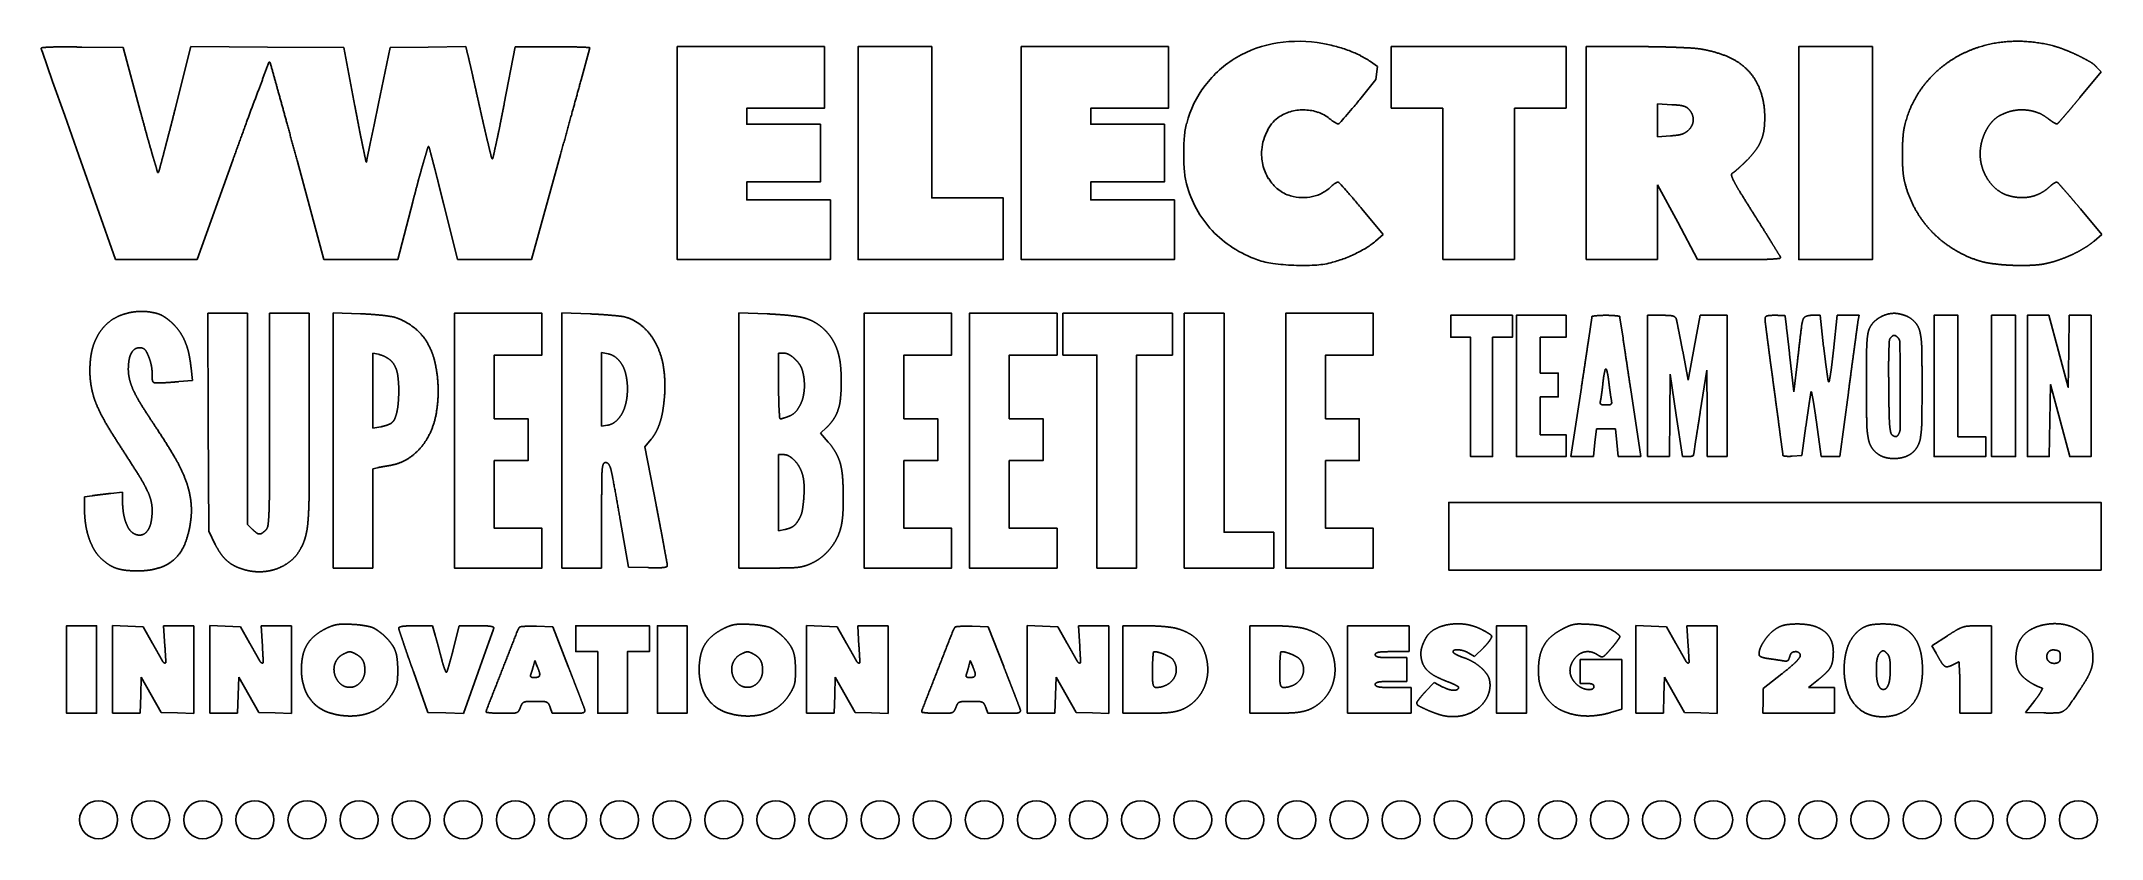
# Model space of a CAD drawing. Header units: millimetres. Extents: x -13.1 to 12.9, y -5.2 to 4.9.
import ezdxf

# ---------------------------------------------------------------- set-up
doc = ezdxf.new("R2010")
doc.units = ezdxf.units.MM
doc.header["$MEASUREMENT"] = 0
doc.layers.add('Default', color=18, linetype='Continuous', true_color=0x000000)

msp = doc.modelspace()

# ---------------------------------------------------------------- linework, layer by layer
at = {"layer": 'Default'}
for p, q in [((-12.994, 4.375), (-13.128, 4.757)), ((-12.625, 4.808), (-12.102, 4.801)), ((-12.102, 4.801), (-11.889, 4.005)), ((-11.447, 4.03), (-11.248, 4.814)), ((-11.248, 4.814), (-10.284, 4.807)), ((-10.284, 4.807), (-9.319, 4.801)), ((-9.319, 4.801), (-9.18, 4.062)), ((-8.881, 4.098), (-8.736, 4.801)), ((-8.736, 4.801), (-8.257, 4.808)), ((-8.257, 4.808), (-7.779, 4.815)), ((-7.779, 4.815), (-7.753, 4.707)), ((-7.294, 4.098), (-7.158, 4.813)), ((-7.158, 4.813), (-6.687, 4.813)), ((-6.219, 4.782), (-6.325, 4.395)), ((3.897, 4.814), (5.001, 4.814)), ((5.001, 4.814), (6.105, 4.814)), ((6.105, 4.814), (6.105, 4.425)), ((6.356, 3.471), (6.356, 4.814)), ((6.356, 4.814), (6.969, 4.814)), ((6.105, 4.425), (6.105, 4.036)), ((12.857, 4.495), (12.589, 4.171)), ((12.8, 4.555), (12.857, 4.495)), ((-12.842, 3.945), (-12.994, 4.375)), ((-12.664, 3.44), (-12.842, 3.945)), ((-8.937, 3.826), (-8.881, 4.098)), ((4.224, 4.036), (3.899, 4.036)), ((4.549, 4.036), (4.224, 4.036)), ((4.549, 3.082), (4.549, 4.036)), ((5.779, 4.036), (5.453, 4.036)), ((5.453, 4.036), (5.453, 3.082)), ((6.105, 4.036), (5.779, 4.036)), ((7.438, 4.081), (7.259, 4.091)), ((7.259, 4.091), (7.259, 3.885)), ((-8.985, 3.591), (-8.937, 3.826)), ((7.259, 3.885), (7.259, 3.678)), ((7.259, 3.678), (7.422, 3.689)), ((-12.202, 2.129), (-12.664, 3.44)), ((-10.721, 3.381), (-11.172, 2.128)), ((-9.027, 3.387), (-8.985, 3.591)), ((-6.585, 3.454), (-6.953, 2.128)), ((6.356, 2.128), (6.356, 3.471)), ((-9.571, 2.128), (-9.905, 3.364)), ((4.549, 2.128), (4.549, 3.082)), ((5.453, 3.082), (5.453, 2.128)), ((7.513, 2.599), (7.26, 3.069)), ((7.26, 3.069), (7.26, 2.599)), ((-8.45, 2.855), (-8.637, 2.128)), ((-7.886, 2.128), (-8.059, 2.825)), ((3.525, 2.77), (3.796, 2.446)), ((12.594, 2.77), (12.865, 2.446)), ((3.796, 2.446), (3.699, 2.361)), ((7.26, 2.599), (7.259, 2.128)), ((7.765, 2.128), (7.513, 2.599)), ((12.865, 2.446), (12.767, 2.361)), ((-11.687, 2.129), (-12.202, 2.129)), ((-11.172, 2.128), (-11.687, 2.129)), ((-9.104, 2.128), (-9.571, 2.128)), ((-8.637, 2.128), (-9.104, 2.128)), ((-7.42, 2.128), (-7.886, 2.128)), ((-6.953, 2.128), (-7.42, 2.128)), ((5.001, 2.128), (4.549, 2.128)), ((5.453, 2.128), (5.001, 2.128)), ((6.808, 2.128), (6.356, 2.128)), ((7.259, 2.128), (6.808, 2.128)), ((8.293, 2.128), (7.765, 2.128)), ((-11.03, 0.076), (-11.037, 1.451)), ((-11.037, 1.451), (-10.785, 1.451)), ((-10.785, 1.451), (-10.533, 1.451)), ((-10.533, 1.451), (-10.533, 0.12)), ((-10.257, 0.108), (-10.257, 1.451)), ((-10.257, 1.451), (-10.006, 1.451)), ((-10.006, 1.451), (-9.755, 1.451)), ((-9.755, 1.451), (-9.755, 0.113)), ((-9.454, -0.152), (-9.454, 1.458)), ((-9.454, 1.458), (-9.109, 1.445)), ((-6.568, -0.152), (-6.568, 1.458)), ((-6.568, 1.458), (-6.21, 1.443)), ((-4.335, -0.151), (-4.335, 1.458)), ((-4.335, 1.458), (-3.977, 1.444)), ((6.391, 1.137), (6.429, 1.392)), ((6.784, 1.392), (6.823, 1.137)), ((7.134, 0.535), (7.134, 1.426)), ((7.134, 1.426), (7.308, 1.426)), ((7.721, 1.018), (7.797, 1.426)), ((7.797, 1.426), (7.967, 1.426)), ((7.967, 1.426), (8.138, 1.426)), ((8.138, 1.426), (8.138, 0.535)), ((8.869, 1.414), (8.885, 1.275)), ((9.204, 1.426), (9.311, 1.426)), ((9.311, 1.426), (9.355, 1.03)), ((9.479, 0.984), (9.525, 1.426)), ((9.525, 1.426), (9.663, 1.426)), ((9.663, 1.426), (9.801, 1.426)), ((9.801, 1.426), (9.788, 1.344)), ((-8.883, 0.934), (-8.952, 0.95)), ((-8.952, 0.95), (-8.952, 0.476)), ((-5.985, 0.94), (-6.066, 0.955)), ((-6.066, 0.955), (-6.066, 0.492)), ((-3.772, 0.949), (-3.833, 0.949)), ((-3.833, 0.949), (-3.833, 0.535)), ((7.576, 0.974), (7.645, 0.61)), ((7.645, 0.61), (7.721, 1.018)), ((8.925, 0.936), (8.98, 0.46)), ((8.98, 0.46), (9.025, 0.849)), ((-11.23, 0.605), (-11.402, 0.589)), ((-11.246, 0.758), (-11.23, 0.605)), ((7.134, -0.356), (7.134, 0.535)), ((7.416, 0.685), (7.413, 0.165)), ((7.494, 0.165), (7.416, 0.685)), ((7.881, 0.736), (7.798, 0.209)), ((7.884, 0.19), (7.881, 0.736)), ((8.138, 0.535), (8.138, -0.356)), ((-8.952, 0.476), (-8.952, 0.002)), ((-6.066, 0.492), (-6.066, 0.029)), ((6.165, -0.356), (6.298, 0.516)), ((6.916, 0.516), (7.049, -0.356)), ((9.667, 0.453), (9.558, -0.356)), ((-11.022, -1.298), (-11.03, 0.076)), ((-10.533, 0.12), (-10.533, -1.212)), ((-8.952, 0.002), (-8.852, 0.02)), ((-6.066, 0.029), (-5.993, 0.04)), ((-3.229, 0.009), (-3.303, -0.062)), ((7.413, 0.165), (7.41, -0.356)), ((7.572, -0.356), (7.494, 0.165)), ((7.887, -0.356), (7.884, 0.19)), ((9.132, 0.033), (9.078, -0.343)), ((9.324, -0.356), (9.265, 0.077)), ((-9.454, -1.761), (-9.454, -0.152)), ((-6.568, -1.761), (-6.568, -0.152)), ((-5.44, -0.136), (-5.519, -0.234)), ((-5.519, -0.234), (-5.378, -0.966)), ((-4.335, -1.761), (-4.335, -0.151)), ((-3.303, -0.062), (-3.206, -0.173)), ((6.469, -0.18), (6.451, -0.356)), ((6.487, -0.005), (6.469, -0.18)), ((6.607, -0.005), (6.487, -0.005)), ((6.727, -0.005), (6.607, -0.005)), ((6.745, -0.18), (6.727, -0.005)), ((6.763, -0.356), (6.745, -0.18)), ((7.738, -0.169), (7.715, -0.323)), ((8.839, -0.323), (8.807, -0.081)), ((-8.896, -0.496), (-8.952, -0.508)), ((-8.952, -0.508), (-8.952, -1.134)), ((-3.768, -0.331), (-3.833, -0.331)), ((-3.833, -0.331), (-3.833, -0.811)), ((6.308, -0.356), (6.165, -0.356)), ((6.451, -0.356), (6.308, -0.356)), ((6.906, -0.356), (6.763, -0.356)), ((7.049, -0.356), (6.906, -0.356)), ((7.272, -0.356), (7.134, -0.356)), ((7.41, -0.356), (7.272, -0.356)), ((7.641, -0.356), (7.572, -0.356)), ((8.012, -0.356), (7.887, -0.356)), ((8.138, -0.356), (8.012, -0.356)), ((9.078, -0.343), (8.959, -0.351)), ((9.441, -0.356), (9.324, -0.356)), ((9.558, -0.356), (9.441, -0.356)), ((-12.591, -0.862), (-12.497, -0.849)), ((-12.591, -1.033), (-12.591, -0.862)), ((-12.258, -0.82), (-12.114, -0.804)), ((-12.114, -0.804), (-12.112, -0.925)), ((-3.833, -0.811), (-3.833, -1.291)), ((-10.941, -1.464), (-11.022, -1.298)), ((-10.533, -1.212), (-10.471, -1.273)), ((-8.952, -1.134), (-8.952, -1.761)), ((-6.066, -1.096), (-6.066, -1.761)), ((-5.725, -1.749), (-5.832, -1.147)), ((-3.833, -1.291), (-3.753, -1.275)), ((-9.203, -1.761), (-9.454, -1.761)), ((-8.952, -1.761), (-9.203, -1.761)), ((-6.317, -1.761), (-6.568, -1.761)), ((-6.066, -1.761), (-6.317, -1.761)), ((-5.481, -1.756), (-5.725, -1.749)), ((-3.939, -1.761), (-4.335, -1.761)), ((-12.24, -3.04), (-12.24, -2.487)), ((-12.24, -2.487), (-12.046, -2.494)), ((-12.046, -2.494), (-11.852, -2.502)), ((-11.852, -2.502), (-11.738, -2.703)), ((-11.577, -2.746), (-11.594, -2.489)), ((-11.594, -2.489), (-11.402, -2.489)), ((-11.402, -2.489), (-11.211, -2.489)), ((-11.211, -2.489), (-11.211, -3.042)), ((-11.01, -3.04), (-11.01, -2.487)), ((-11.01, -2.487), (-10.816, -2.494)), ((-10.816, -2.494), (-10.622, -2.502)), ((-10.622, -2.502), (-10.509, -2.703)), ((-10.347, -2.746), (-10.364, -2.489)), ((-10.364, -2.489), (-10.172, -2.489)), ((-10.172, -2.489), (-9.981, -2.489)), ((-9.981, -2.489), (-9.981, -3.042)), ((-8.413, -2.489), (-8.201, -2.489)), ((-8.201, -2.489), (-8.167, -2.608)), ((-7.934, -2.771), (-7.862, -2.489)), ((-7.862, -2.489), (-7.639, -2.489)), ((-7.436, -2.544), (-7.49, -2.696)), ((-6.887, -2.494), (-6.683, -2.502)), ((-6.683, -2.502), (-6.487, -3.004)), ((-3.481, -3.04), (-3.481, -2.487)), ((-3.481, -2.487), (-3.287, -2.494)), ((-3.287, -2.494), (-3.094, -2.502)), ((-3.094, -2.502), (-2.98, -2.703)), ((-2.819, -2.746), (-2.835, -2.489)), ((-2.835, -2.489), (-2.644, -2.489)), ((-2.644, -2.489), (-2.452, -2.489)), ((-2.452, -2.489), (-2.452, -3.042)), ((-1.391, -2.494), (-1.187, -2.502)), ((-1.187, -2.502), (-0.992, -3.004)), ((-0.696, -3.04), (-0.696, -2.487)), ((-0.696, -2.487), (-0.502, -2.494)), ((-0.502, -2.494), (-0.308, -2.502)), ((-0.308, -2.502), (-0.194, -2.703)), ((-0.033, -2.746), (-0.05, -2.489)), ((-0.05, -2.489), (0.142, -2.489)), ((0.142, -2.489), (0.333, -2.489)), ((0.333, -2.489), (0.333, -3.042)), ((0.509, -3.041), (0.509, -2.489)), ((0.509, -2.489), (0.793, -2.489)), ((2.115, -3.041), (2.115, -2.489)), ((2.115, -2.489), (2.399, -2.489)), ((3.345, -3.041), (3.345, -2.489)), ((3.345, -2.489), (3.734, -2.489)), ((3.734, -2.489), (4.123, -2.489)), ((4.123, -2.489), (4.123, -2.652)), ((6.983, -3.04), (6.983, -2.487)), ((6.983, -2.487), (7.177, -2.494)), ((7.177, -2.494), (7.371, -2.502)), ((7.371, -2.502), (7.485, -2.703)), ((7.646, -2.746), (7.629, -2.489)), ((7.629, -2.489), (7.821, -2.489)), ((7.821, -2.489), (8.012, -2.489)), ((8.012, -2.489), (8.012, -3.042)), ((11.293, -2.489), (11.475, -2.489)), ((11.475, -2.489), (11.475, -3.041)), ((-7.49, -2.696), (-7.553, -2.871)), ((4.123, -2.815), (3.909, -2.815)), ((4.123, -2.652), (4.123, -2.815)), ((4.95, -2.877), (4.877, -2.834)), ((5.066, -2.761), (4.95, -2.877)), ((10.719, -2.74), (10.916, -2.615)), ((10.773, -2.834), (10.719, -2.74)), ((-12.24, -3.593), (-12.24, -3.04)), ((-11.211, -3.042), (-11.211, -3.595)), ((-11.01, -3.593), (-11.01, -3.04)), ((-9.981, -3.042), (-9.981, -3.595)), ((-8.258, -3.581), (-8.441, -3.066)), ((-7.625, -3.073), (-7.81, -3.594)), ((-7.553, -2.871), (-7.625, -3.073)), ((-6.911, -2.928), (-6.927, -2.995)), ((-6.878, -3.004), (-6.911, -2.928)), ((-3.481, -3.593), (-3.481, -3.04)), ((-2.452, -3.042), (-2.452, -3.595)), ((-1.415, -2.928), (-1.432, -2.995)), ((-1.383, -3.004), (-1.415, -2.928)), ((-0.696, -3.593), (-0.696, -3.04)), ((0.333, -3.042), (0.333, -3.595)), ((0.509, -3.593), (0.509, -3.041)), ((2.115, -3.593), (2.115, -3.041)), ((3.345, -3.593), (3.345, -3.041)), ((3.897, -2.891), (4.097, -2.891)), ((4.097, -2.891), (4.097, -3.041)), ((4.097, -3.041), (4.097, -3.192)), ((6.281, -3.066), (6.281, -2.916)), ((6.281, -2.916), (6.544, -2.916)), ((6.281, -3.217), (6.281, -3.066)), ((6.544, -2.916), (6.808, -2.916)), ((6.808, -2.916), (6.808, -3.229)), ((6.983, -3.593), (6.983, -3.04)), ((8.012, -3.042), (8.012, -3.595)), ((8.592, -3.28), (8.829, -3.094)), ((11.475, -3.041), (11.475, -3.593)), ((-11.883, -3.365), (-11.89, -3.593)), ((-11.876, -3.137), (-11.883, -3.365)), ((-11.749, -3.359), (-11.876, -3.137)), ((-11.623, -3.581), (-11.749, -3.359)), ((-10.653, -3.365), (-10.66, -3.593)), ((-10.646, -3.137), (-10.653, -3.365)), ((-10.52, -3.359), (-10.646, -3.137)), ((-10.393, -3.581), (-10.52, -3.359)), ((-3.125, -3.365), (-3.132, -3.593)), ((-3.117, -3.137), (-3.125, -3.365)), ((-2.991, -3.359), (-3.117, -3.137)), ((-2.865, -3.581), (-2.991, -3.359)), ((-0.339, -3.365), (-0.346, -3.593)), ((-0.332, -3.137), (-0.339, -3.365)), ((-0.206, -3.359), (-0.332, -3.137)), ((-0.079, -3.581), (-0.206, -3.359)), ((4.097, -3.192), (3.897, -3.192)), ((3.922, -3.267), (4.148, -3.267)), ((4.148, -3.267), (4.148, -3.43)), ((4.33, -3.319), (4.439, -3.203)), ((4.439, -3.203), (4.551, -3.261)), ((6.369, -3.217), (6.281, -3.217)), ((6.808, -3.229), (6.808, -3.542)), ((7.34, -3.365), (7.333, -3.593)), ((7.347, -3.137), (7.34, -3.365)), ((7.474, -3.359), (7.347, -3.137)), ((7.6, -3.581), (7.474, -3.359)), ((8.591, -3.436), (8.592, -3.28)), ((9.289, -3.167), (9.162, -3.267)), ((9.162, -3.267), (9.328, -3.267)), ((9.328, -3.267), (9.493, -3.267)), ((9.493, -3.267), (9.493, -3.43)), ((11.074, -3.593), (11.074, -3.265)), ((-12.065, -3.593), (-12.24, -3.593)), ((-11.89, -3.593), (-12.065, -3.593)), ((-11.417, -3.588), (-11.623, -3.581)), ((-11.211, -3.595), (-11.417, -3.588)), ((-10.835, -3.593), (-11.01, -3.593)), ((-10.66, -3.593), (-10.835, -3.593)), ((-10.187, -3.588), (-10.393, -3.581)), ((-9.981, -3.595), (-10.187, -3.588)), ((-8.034, -3.587), (-8.258, -3.581)), ((-7.81, -3.594), (-8.034, -3.587)), ((-6.689, -3.593), (-6.715, -3.518)), ((-6.476, -3.593), (-6.689, -3.593)), ((-3.307, -3.593), (-3.481, -3.593)), ((-3.132, -3.593), (-3.307, -3.593)), ((-2.659, -3.588), (-2.865, -3.581)), ((-2.452, -3.595), (-2.659, -3.588)), ((-1.193, -3.593), (-1.219, -3.518)), ((-0.98, -3.593), (-1.193, -3.593)), ((-0.521, -3.593), (-0.696, -3.593)), ((-0.346, -3.593), (-0.521, -3.593)), ((0.127, -3.588), (-0.079, -3.581)), ((0.333, -3.595), (0.127, -3.588)), ((0.813, -3.593), (0.509, -3.593)), ((2.419, -3.593), (2.115, -3.593)), ((3.746, -3.593), (3.345, -3.593)), ((4.148, -3.593), (3.746, -3.593)), ((4.148, -3.43), (4.148, -3.593)), ((6.808, -3.542), (6.664, -3.584)), ((7.158, -3.593), (6.983, -3.593)), ((7.333, -3.593), (7.158, -3.593)), ((7.806, -3.588), (7.6, -3.581)), ((8.012, -3.595), (7.806, -3.588)), ((8.589, -3.593), (8.591, -3.436)), ((9.041, -3.593), (8.589, -3.593)), ((9.493, -3.593), (9.041, -3.593)), ((9.493, -3.43), (9.493, -3.593)), ((11.275, -3.593), (11.074, -3.593)), ((11.475, -3.593), (11.275, -3.593)), ((11.902, -3.581), (12.019, -3.432)), ((12.132, -3.588), (11.902, -3.581))]:
    msp.add_line(p, q, dxfattribs=at)
for points in [[(-3.255, 4.425), (-3.255, 4.036), (-3.745, 4.036), (-4.234, 4.036), (-4.234, 3.935), (-4.234, 3.835), (-3.77, 3.835), (-3.306, 3.835), (-3.306, 3.471), (-3.306, 3.107), (-3.77, 3.107), (-4.234, 3.107), (-4.234, 2.994), (-4.234, 2.881), (-3.707, 2.881), (-3.18, 2.881), (-3.18, 2.505), (-3.18, 2.128), (-4.146, 2.128), (-5.112, 2.128), (-5.112, 3.471), (-5.112, 4.814), (-4.184, 4.814), (-3.255, 4.814)], [(-1.9, 3.86), (-1.9, 2.906), (-1.449, 2.906), (-0.997, 2.906), (-0.997, 2.517), (-0.997, 2.128), (-1.913, 2.128), (-2.829, 2.128), (-2.829, 3.471), (-2.829, 4.814), (-2.365, 4.814), (-1.9, 4.814)], [(1.086, 4.425), (1.086, 4.036), (0.597, 4.036), (0.107, 4.036), (0.107, 3.935), (0.107, 3.835), (0.572, 3.835), (1.036, 3.835), (1.036, 3.471), (1.036, 3.107), (0.572, 3.107), (0.107, 3.107), (0.107, 2.994), (0.107, 2.881), (0.634, 2.881), (1.161, 2.881), (1.161, 2.505), (1.161, 2.128), (0.195, 2.128), (-0.771, 2.128), (-0.771, 3.471), (-0.771, 4.814), (0.157, 4.814), (1.086, 4.814)], [(9.97, 3.471), (9.97, 2.128), (9.505, 2.128), (9.041, 2.128), (9.041, 3.471), (9.041, 4.814), (9.505, 4.814), (9.97, 4.814)], [(-6.819, 1.187), (-6.819, 0.924), (-7.12, 0.924), (-7.421, 0.924), (-7.421, 0.522), (-7.421, 0.121), (-7.208, 0.121), (-6.995, 0.121), (-6.995, -0.143), (-6.995, -0.406), (-7.208, -0.406), (-7.421, -0.406), (-7.421, -0.833), (-7.421, -1.259), (-7.12, -1.259), (-6.819, -1.259), (-6.819, -1.51), (-6.819, -1.761), (-7.371, -1.761), (-7.923, -1.761), (-7.923, -0.155), (-7.923, 1.451), (-7.371, 1.451), (-6.819, 1.451)], [(-1.649, 1.187), (-1.649, 0.924), (-1.951, 0.924), (-2.252, 0.924), (-2.252, 0.522), (-2.252, 0.121), (-2.038, 0.121), (-1.825, 0.121), (-1.825, -0.143), (-1.825, -0.406), (-2.038, -0.406), (-2.252, -0.406), (-2.252, -0.833), (-2.252, -1.259), (-1.951, -1.259), (-1.649, -1.259), (-1.649, -1.51), (-1.649, -1.761), (-2.201, -1.761), (-2.754, -1.761), (-2.754, -0.155), (-2.754, 1.451), (-2.201, 1.451), (-1.649, 1.451)], [(-0.319, 1.187), (-0.319, 0.924), (-0.62, 0.924), (-0.922, 0.924), (-0.922, 0.522), (-0.922, 0.121), (-0.708, 0.121), (-0.495, 0.121), (-0.495, -0.143), (-0.495, -0.406), (-0.708, -0.406), (-0.922, -0.406), (-0.922, -0.833), (-0.922, -1.259), (-0.62, -1.259), (-0.319, -1.259), (-0.319, -1.51), (-0.319, -1.761), (-0.871, -1.761), (-1.424, -1.761), (-1.424, -0.155), (-1.424, 1.451), (-0.871, 1.451), (-0.319, 1.451)], [(1.136, 1.187), (1.136, 0.924), (0.91, 0.924), (0.684, 0.924), (0.684, -0.419), (0.684, -1.761), (0.434, -1.761), (0.183, -1.761), (0.183, -0.419), (0.183, 0.924), (-0.031, 0.924), (-0.244, 0.924), (-0.244, 1.187), (-0.244, 1.451), (0.446, 1.451), (1.136, 1.451)], [(1.789, 0.071), (1.789, -1.31), (2.102, -1.31), (2.416, -1.31), (2.416, -1.536), (2.416, -1.761), (1.851, -1.761), (1.287, -1.761), (1.287, -0.155), (1.287, 1.451), (1.538, 1.451), (1.789, 1.451)], [(3.671, 1.187), (3.671, 0.924), (3.37, 0.924), (3.069, 0.924), (3.069, 0.522), (3.069, 0.121), (3.282, 0.121), (3.495, 0.121), (3.495, -0.143), (3.495, -0.406), (3.282, -0.406), (3.069, -0.406), (3.069, -0.833), (3.069, -1.259), (3.37, -1.259), (3.671, -1.259), (3.671, -1.51), (3.671, -1.761), (3.119, -1.761), (2.567, -1.761), (2.567, -0.155), (2.567, 1.451), (3.119, 1.451), (3.671, 1.451)], [(5.427, 1.288), (5.427, 1.15), (5.302, 1.15), (5.177, 1.15), (5.177, 0.397), (5.177, -0.356), (5.038, -0.356), (4.9, -0.356), (4.9, 0.397), (4.9, 1.15), (4.775, 1.15), (4.65, 1.15), (4.65, 1.288), (4.65, 1.426), (5.038, 1.426), (5.427, 1.426)], [(6.105, 1.288), (6.105, 1.15), (5.942, 1.15), (5.779, 1.15), (5.779, 0.924), (5.779, 0.698), (5.892, 0.698), (6.005, 0.698), (6.005, 0.547), (6.005, 0.397), (5.892, 0.397), (5.779, 0.397), (5.779, 0.158), (5.779, -0.08), (5.942, -0.08), (6.105, -0.08), (6.105, -0.218), (6.105, -0.356), (5.791, -0.356), (5.478, -0.356), (5.478, 0.535), (5.478, 1.426), (5.791, 1.426), (6.105, 1.426)], [(11.049, 0.66), (11.049, -0.105), (11.224, -0.105), (11.4, -0.105), (11.4, -0.231), (11.4, -0.356), (11.074, -0.356), (10.748, -0.356), (10.748, 0.535), (10.748, 1.426), (10.898, 1.426), (11.049, 1.426)], [(11.777, 0.535), (11.777, -0.356), (11.626, -0.356), (11.475, -0.356), (11.475, 0.535), (11.475, 1.426), (11.626, 1.426), (11.777, 1.426)], [(12.319, 0.972), (12.442, 0.518), (12.448, 0.972), (12.455, 1.426), (12.593, 1.426), (12.73, 1.426), (12.73, 0.535), (12.73, -0.356), (12.596, -0.356), (12.461, -0.356), (12.339, 0.098), (12.216, 0.552), (12.209, 0.098), (12.202, -0.356), (12.065, -0.356), (11.927, -0.356), (11.927, 0.535), (11.927, 1.426), (12.061, 1.426), (12.196, 1.426)], [(12.856, -1.36), (12.856, -1.786), (8.74, -1.786), (4.624, -1.786), (4.624, -1.36), (4.624, -0.933), (8.74, -0.933), (12.856, -0.933)], [(-12.44, -3.041), (-12.44, -3.593), (-12.628, -3.593), (-12.817, -3.593), (-12.817, -3.041), (-12.817, -2.489), (-12.628, -2.489), (-12.44, -2.489)], [(-5.464, -2.652), (-5.464, -2.815), (-5.602, -2.815), (-5.74, -2.815), (-5.74, -3.204), (-5.74, -3.593), (-5.928, -3.593), (-6.116, -3.593), (-6.116, -3.204), (-6.116, -2.815), (-6.254, -2.815), (-6.392, -2.815), (-6.392, -2.652), (-6.392, -2.489), (-5.928, -2.489), (-5.464, -2.489)], [(-4.987, -3.041), (-4.987, -3.593), (-5.175, -3.593), (-5.363, -3.593), (-5.363, -3.041), (-5.363, -2.489), (-5.175, -2.489), (-4.987, -2.489)], [(5.603, -3.041), (5.603, -3.593), (5.415, -3.593), (5.227, -3.593), (5.227, -3.041), (5.227, -2.489), (5.415, -2.489), (5.603, -2.489)]]:
    msp.add_lwpolyline(points, close=True, dxfattribs=at)
for points in [[(3.899, 4.036), (3.897, 4.814)], [(3.637, 4.625), (3.724, 4.565)], [(3.724, 4.565), (3.703, 4.397)], [(3.703, 4.397), (3.502, 4.148)]]:
    msp.add_lwpolyline(points, dxfattribs=at)
for centre in [(-12.414, -4.935), (-11.757, -4.935), (-11.099, -4.935), (-10.442, -4.935), (-9.784, -4.935), (-9.127, -4.935), (-8.469, -4.935), (-7.812, -4.935), (-7.154, -4.935), (-6.497, -4.935), (-5.839, -4.935), (-5.182, -4.935), (-4.525, -4.935), (-3.867, -4.935), (-3.21, -4.935), (-2.552, -4.935), (-1.895, -4.935), (-1.237, -4.935), (-0.58, -4.935), (0.078, -4.935), (0.735, -4.935), (1.393, -4.935), (2.05, -4.935), (2.707, -4.935), (3.365, -4.935), (4.022, -4.935), (4.68, -4.935), (5.337, -4.935), (5.995, -4.935), (6.652, -4.935), (7.31, -4.935), (7.967, -4.935), (8.624, -4.935), (9.282, -4.935), (9.939, -4.935), (10.597, -4.935), (11.254, -4.935), (11.912, -4.935), (12.569, -4.935)]:
    msp.add_circle(centre, 0.24, dxfattribs=at)
for centre, radius, start, end in [((2.688, 3.409), 1.469, 98.8331, 120.3687), ((2.727, 3.159), 1.722, 79.7163, 98.8331), ((2.655, 2.764), 2.123, 74.9477, 79.7163), ((2.768, 3.182), 1.69, 69.2901, 74.9477), ((2.836, 3.362), 1.498, 63.2767, 69.29), ((2.981, 3.65), 1.175, 56.0614, 63.2767), ((2.638, 3.496), 1.368, 120.3687, 142.7855), ((2.625, 3.505), 1.352, 142.7855, 165.4007), ((2.674, 3.633), 0.351, 121.7175, 139.3795), ((2.786, 3.451), 0.565, 104.5583, 121.7174), ((2.791, 3.432), 0.585, 87.8395, 104.5583), ((2.792, 3.457), 0.559, 70.7214, 87.8395), ((2.822, 3.542), 0.47, 51.2139, 70.7214), ((3.626, 4.542), 0.814, 231.2139, 234.5815), ((-12.756, 17.937), 21.32, 318.6379, 318.9402), ((-2.777, 9.245), 8.086, 318.9402, 319.8632), ((-7.679, 13.378), 14.499, 319.8632, 320.4593), ((4.079, 3.457), 2.8, 175.4075, 179.9001), ((2.242, 3.605), 0.957, 165.4007, 175.4076), ((2.902, 3.456), 0.641, 163.2121, 174.8188), ((2.905, 3.455), 0.643, 151.6386, 163.2121), ((2.841, 3.49), 0.571, 139.3795, 151.6385), ((3.444, 4.286), 0.5, 234.5815, 239.4325), ((3.434, 4.27), 0.481, 239.4325, 243.4923), ((3.227, 3.854), 0.0159, 243.4924, 291.3085), ((3.22, 3.872), 0.0348, 291.3084, 318.6379), ((4.073, 3.457), 2.794, 179.9, 184.3825), ((2.841, 3.462), 0.579, 174.8187, 193.6224), ((2.174, 3.312), 0.889, 184.3824, 194.9024), ((2.86, 3.466), 0.6, 193.6224, 211.9449), ((2.822, 3.442), 0.554, 211.9449, 231.0661), ((2.685, 3.448), 1.418, 194.9023, 208.7181), ((2.739, 3.34), 0.423, 231.0661, 254.4799), ((2.799, 3.557), 0.648, 254.4799, 267.3423), ((2.793, 3.422), 0.512, 267.3423, 282.687), ((2.8, 3.392), 0.482, 282.6869, 298.5545), ((2.786, 3.417), 0.51, 298.5545, 313.766), ((3.41, 2.766), 0.392, 128.4444, 133.766), ((3.329, 2.868), 0.261, 121.2208, 128.4443), ((3.298, 2.919), 0.202, 113.7619, 121.2208), ((3.224, 3.087), 0.0177, 69.3388, 113.7617), ((3.216, 3.067), 0.0395, 41.859, 69.3388), ((-12.113, -10.668), 20.622, 41.5202, 41.8589), ((-2.851, -2.467), 8.251, 40.5374, 41.5202), ((-7.761, -6.667), 14.712, 39.9001, 40.5374), ((2.625, 3.415), 1.349, 208.7181, 223.0591), ((2.637, 3.426), 1.365, 223.0591, 237.3085), ((3.152, 2.993), 0.836, 301.5096, 310.8412), ((2.704, 3.531), 1.49, 237.3085, 250.6557), ((2.529, 3.032), 0.962, 250.6557, 262.5538), ((2.879, 3.114), 1.058, 272.9991, 284.1462), ((2.78, 3.508), 1.463, 284.1463, 290.4669), ((2.665, 3.814), 1.791, 290.4669, 295.8998), ((2.727, 3.687), 1.65, 295.8998, 301.5095), ((2.781, 4.96), 2.906, 262.5537, 267.7711), ((2.781, 4.972), 2.918, 267.7711, 272.999)]:
    msp.add_arc(centre, radius, start, end, dxfattribs=at)
for points, weights, knots in [([(-13.137, 4.783), (-13.139, 4.788), (-13.136, 4.794), (-13.133, 4.799), (-13.127, 4.8)], [1, 0.901122968016, 1, 0.901122968016, 1], [0, 0, 0, 0.4523795, 0.4523795, 0.904759, 0.904759, 0.904759]), ([(-10.255, 4.617), (-10.257, 4.619), (-10.26, 4.619), (-10.263, 4.618), (-10.264, 4.615)], [1, 0.870821374847, 1, 0.870821374847, 1], [0, 0, 0, 0.2243853, 0.2243853, 0.4487706, 0.4487706, 0.4487706]), ([(-8.247, 3.551), (-8.249, 3.555), (-8.252, 3.554), (-8.256, 3.554), (-8.257, 3.55)], [1, 0.82916306256, 1, 0.82916306256, 1], [0, 0, 0, 0.2497439, 0.2497439, 0.4994877, 0.4994877, 0.4994877]), ([(-7.448, 3.402), (-7.446, 3.4), (-7.443, 3.4), (-7.44, 3.401), (-7.439, 3.404)], [1, 0.853422343101, 1, 0.853422343101, 1], [0, 0, 0, 0.2215506, 0.2215506, 0.4431012, 0.4431012, 0.4431012]), ([(-11.669, 3.229), (-11.669, 3.226), (-11.666, 3.225), (-11.663, 3.225), (-11.661, 3.227)], [1, 0.859414901182, 1, 0.859414901182, 1], [0, 0, 0, 0.218971, 0.218971, 0.437942, 0.437942, 0.437942]), ([(-9.039, 3.359), (-9.038, 3.357), (-9.036, 3.357), (-9.033, 3.357), (-9.033, 3.36)], [1, 0.774543384867, 1, 0.774543384867, 1], [0, 0, 0, 0.1561549, 0.1561549, 0.3123099, 0.3123099, 0.3123099]), ([(8.809, 2.16), (8.811, 2.154), (8.808, 2.149), (8.805, 2.144), (8.799, 2.143)], [1, 0.898728735509, 1, 0.898728735509, 1], [0, 0, 0, 0.4439742, 0.4439742, 0.8879484, 0.8879484, 0.8879484]), ([(9.416, 0.589), (9.418, 0.586), (9.421, 0.586), (9.424, 0.586), (9.425, 0.59)], [1, 0.793995973235, 1, 0.793995973235, 1], [0, 0, 0, 0.2292577, 0.2292577, 0.4585153, 0.4585153, 0.4585153]), ([(9.202, 0.46), (9.201, 0.462), (9.198, 0.462), (9.196, 0.462), (9.195, 0.46)], [1, 0.774245916674, 1, 0.774245916674, 1], [0, 0, 0, 0.1846692, 0.1846692, 0.3693384, 0.3693384, 0.3693384]), ([(4.691, -2.797), (4.683, -2.799), (4.68, -2.806), (4.676, -2.813), (4.679, -2.82)], [1, 0.921477976005, 1, 0.921477976005, 1], [0, 0, 0, 0.577633, 0.577633, 1.155265, 1.155265, 1.155265]), ([(-11.58, -2.959), (-11.574, -2.96), (-11.57, -2.957), (-11.565, -2.953), (-11.565, -2.947)], [1, 0.890774159475, 1, 0.890774159475, 1], [0, 0, 0, 0.425558, 0.425558, 0.851116, 0.851116, 0.851116]), ([(-10.35, -2.959), (-10.344, -2.96), (-10.34, -2.957), (-10.335, -2.953), (-10.336, -2.947)], [1, 0.890774159475, 1, 0.890774159475, 1], [0, 0, 0, 0.425558, 0.425558, 0.851116, 0.851116, 0.851116]), ([(-8.031, -3.072), (-8.03, -3.074), (-8.027, -3.074), (-8.024, -3.075), (-8.022, -3.073)], [1, 0.879199776891, 1, 0.879199776891, 1], [0, 0, 0, 0.2076303, 0.2076303, 0.4152606, 0.4152606, 0.4152606]), ([(-2.822, -2.959), (-2.816, -2.96), (-2.811, -2.957), (-2.807, -2.953), (-2.807, -2.947)], [1, 0.890774159475, 1, 0.890774159475, 1], [0, 0, 0, 0.425558, 0.425558, 0.851116, 0.851116, 0.851116]), ([(-0.036, -2.959), (-0.03, -2.96), (-0.026, -2.957), (-0.021, -2.953), (-0.022, -2.947)], [1, 0.890774159475, 1, 0.890774159475, 1], [0, 0, 0, 0.425558, 0.425558, 0.851116, 0.851116, 0.851116]), ([(7.643, -2.959), (7.649, -2.96), (7.653, -2.957), (7.658, -2.953), (7.657, -2.947)], [1, 0.890774159475, 1, 0.890774159475, 1], [0, 0, 0, 0.425558, 0.425558, 0.851116, 0.851116, 0.851116]), ([(11.063, -2.95), (11.062, -2.947), (11.06, -2.946), (11.058, -2.945), (11.055, -2.946)], [1, 0.883533779703, 1, 0.883533779703, 1], [0, 0, 0, 0.205096, 0.205096, 0.410192, 0.410192, 0.410192]), ([(12.115, -3.284), (12.116, -3.281), (12.115, -3.278), (12.114, -3.275), (12.11, -3.274)], [1, 0.911975760708, 1, 0.911975760708, 1], [0, 0, 0, 0.2599575, 0.2599575, 0.5199151, 0.5199151, 0.5199151])]:
    msp.add_rational_spline(points, weights, degree=2, knots=knots, dxfattribs=at)
for points, weights in [([(-13.128, 4.757), (-13.133, 4.77), (-13.137, 4.783)], [1, 0.999999662158, 1]), ([(-13.127, 4.8), (-13.084, 4.805), (-13.04, 4.807)], [1, 0.999410487332, 1]), ([(-13.04, 4.807), (-12.968, 4.81), (-12.895, 4.81)], [1, 0.999655108107, 1]), ([(-12.895, 4.81), (-12.76, 4.81), (-12.625, 4.808)], [1, 0.999988917429, 1]), ([(-7.753, 4.707), (-7.745, 4.673), (-7.737, 4.638)], [1, 0.9999736175, 1]), ([(-6.687, 4.813), (-6.597, 4.813), (-6.507, 4.812)], [1, 0.999976236664, 1]), ([(-6.507, 4.812), (-6.431, 4.811), (-6.355, 4.808)], [1, 0.999933992129, 1]), ([(-6.355, 4.808), (-6.289, 4.806), (-6.223, 4.803)], [1, 0.999996494054, 1]), ([(-6.223, 4.803), (-6.217, 4.803), (-6.217, 4.796)], [1, 0.721761923305, 1]), ([(-6.217, 4.796), (-6.217, 4.789), (-6.219, 4.782)], [1, 0.991076193995, 1]), ([(6.969, 4.814), (7.093, 4.814), (7.218, 4.812)], [1, 0.999968287855, 1]), ([(7.218, 4.812), (7.338, 4.81), (7.459, 4.806)], [1, 0.999961614415, 1]), ([(7.459, 4.806), (7.562, 4.802), (7.665, 4.797)], [1, 0.99996654436, 1]), ([(7.665, 4.797), (7.721, 4.794), (7.776, 4.787)], [1, 0.99902356854, 1]), ([(7.776, 4.787), (7.955, 4.762), (8.123, 4.696)], [1, 0.99319022692, 1]), ([(8.123, 4.696), (8.267, 4.64), (8.378, 4.535)], [1, 0.981531797328, 1]), ([(10.635, 4.345), (10.816, 4.57), (11.071, 4.705)], [1, 0.979214398372, 1]), ([(11.071, 4.705), (11.335, 4.844), (11.633, 4.873)], [1, 0.981113688501, 1]), ([(11.633, 4.873), (11.941, 4.903), (12.241, 4.826)], [1, 0.984994223937, 1]), ([(12.241, 4.826), (12.318, 4.806), (12.392, 4.777)], [1, 0.998094421498, 1]), ([(12.392, 4.777), (12.48, 4.743), (12.564, 4.702)], [1, 0.999262607924, 1]), ([(12.564, 4.702), (12.642, 4.664), (12.718, 4.621)], [1, 0.999351706113, 1]), ([(-10.264, 4.615), (-10.331, 4.438), (-10.398, 4.261)], [1, 0.999999870968, 1]), ([(-10.246, 4.602), (-10.249, 4.61), (-10.255, 4.617)], [1, 0.974580881475, 1]), ([(-10.146, 4.242), (-10.196, 4.422), (-10.246, 4.602)], [1, 0.999999966718, 1]), ([(-7.737, 4.638), (-7.716, 4.548), (-7.696, 4.459)], [1, 0.99999981395, 1]), ([(-7.696, 4.459), (-7.672, 4.351), (-7.648, 4.244)], [1, 0.99999967195, 1]), ([(8.378, 4.535), (8.484, 4.435), (8.539, 4.301)], [1, 0.977815820026, 1]), ([(12.718, 4.621), (12.764, 4.594), (12.8, 4.555)], [1, 0.989225615633, 1]), ([(-10.398, 4.261), (-10.473, 4.061), (-10.547, 3.86)], [1, 0.999988926843, 1]), ([(-10.035, 3.839), (-10.09, 4.041), (-10.146, 4.242)], [1, 0.999997153506, 1]), ([(-7.648, 4.244), (-7.622, 4.127), (-7.596, 4.011)], [1, 0.999999804062, 1]), ([(-6.325, 4.395), (-6.384, 4.179), (-6.444, 3.963)], [1, 0.999999467488, 1]), ([(8.539, 4.301), (8.599, 4.157), (8.609, 4)], [1, 0.986587071545, 1]), ([(10.384, 3.846), (10.456, 4.123), (10.635, 4.345)], [1, 0.977852676691, 1]), ([(12.589, 4.171), (12.537, 4.109), (12.485, 4.047)], [1, 0.999988547168, 1]), ([(-11.889, 4.005), (-11.848, 3.853), (-11.806, 3.701)], [1, 0.999989982762, 1]), ([(-11.524, 3.728), (-11.485, 3.878), (-11.447, 4.03)], [1, 0.999997008546, 1]), ([(-9.18, 4.062), (-9.153, 3.922), (-9.126, 3.781)], [1, 0.999994199599, 1]), ([(-7.596, 4.011), (-7.571, 3.897), (-7.544, 3.783)], [1, 0.999992749594, 1]), ([(-7.348, 3.825), (-7.321, 3.962), (-7.294, 4.098)], [1, 0.999986676967, 1]), ([(-6.444, 3.963), (-6.514, 3.708), (-6.585, 3.454)], [1, 0.99999980155, 1]), ([(7.536, 4.074), (7.487, 4.079), (7.438, 4.081)], [1, 0.999752365897, 1]), ([(7.592, 4.062), (7.564, 4.071), (7.536, 4.074)], [1, 0.995351807562, 1]), ([(7.631, 4.044), (7.613, 4.056), (7.592, 4.062)], [1, 0.987663984073, 1]), ([(7.664, 4.013), (7.65, 4.031), (7.631, 4.044)], [1, 0.990089666652, 1]), ([(7.7, 3.95), (7.687, 3.984), (7.664, 4.013)], [1, 0.985834069347, 1]), ([(7.709, 3.882), (7.711, 3.917), (7.7, 3.95)], [1, 0.979268558548, 1]), ([(8.609, 4), (8.615, 3.905), (8.607, 3.809)], [1, 0.997376769987, 1]), ([(11.557, 3.932), (11.511, 3.903), (11.476, 3.862)], [1, 0.988145445152, 1]), ([(11.713, 3.998), (11.63, 3.976), (11.557, 3.932)], [1, 0.988809663864, 1]), ([(11.882, 4.016), (11.796, 4.02), (11.713, 3.998)], [1, 0.989375659237, 1]), ([(12.045, 3.985), (11.966, 4.013), (11.882, 4.016)], [1, 0.988863006462, 1]), ([(12.184, 3.908), (12.121, 3.959), (12.045, 3.985)], [1, 0.985544866097, 1]), ([(12.223, 3.879), (12.203, 3.893), (12.184, 3.908)], [1, 0.999570905679, 1]), ([(12.394, 3.94), (12.354, 3.894), (12.314, 3.849)], [1, 0.999997414465, 1]), ([(12.485, 4.047), (12.44, 3.993), (12.394, 3.94)], [1, 0.999972249135, 1]), ([(-11.806, 3.701), (-11.771, 3.574), (-11.734, 3.448)], [1, 0.999970708571, 1]), ([(-11.591, 3.47), (-11.557, 3.599), (-11.524, 3.728)], [1, 0.99999231683, 1]), ([(-10.547, 3.86), (-10.634, 3.621), (-10.721, 3.381)], [1, 0.99999611911, 1]), ([(-9.905, 3.364), (-9.97, 3.602), (-10.035, 3.839)], [1, 0.999998925423, 1]), ([(-9.126, 3.781), (-9.103, 3.666), (-9.079, 3.551)], [1, 0.999981407371, 1]), ([(-7.544, 3.783), (-7.522, 3.686), (-7.498, 3.588)], [1, 0.999981916066, 1]), ([(-7.396, 3.599), (-7.371, 3.712), (-7.348, 3.825)], [1, 0.999960466949, 1]), ([(7.422, 3.689), (7.464, 3.691), (7.506, 3.697)], [1, 0.999521101547, 1]), ([(7.506, 3.697), (7.535, 3.7), (7.564, 3.709)], [1, 0.996165578348, 1]), ([(7.564, 3.709), (7.587, 3.716), (7.608, 3.729)], [1, 0.993030475616, 1]), ([(7.608, 3.729), (7.629, 3.742), (7.648, 3.759)], [1, 0.99410696118, 1]), ([(7.648, 3.759), (7.674, 3.784), (7.691, 3.817)], [1, 0.985365708498, 1]), ([(7.691, 3.817), (7.707, 3.847), (7.709, 3.882)], [1, 0.979092589751, 1]), ([(8.575, 3.655), (8.549, 3.583), (8.506, 3.52)], [1, 0.990846776081, 1]), ([(8.607, 3.809), (8.601, 3.73), (8.575, 3.655)], [1, 0.991762771312, 1]), ([(10.348, 3.462), (10.348, 3.572), (10.357, 3.682)], [1, 0.999231583296, 1]), ([(10.357, 3.682), (10.363, 3.765), (10.384, 3.846)], [1, 0.996189466978, 1]), ([(11.357, 3.641), (11.338, 3.579), (11.332, 3.514)], [1, 0.994874823522, 1]), ([(11.407, 3.761), (11.376, 3.704), (11.357, 3.641)], [1, 0.994904030095, 1]), ([(11.476, 3.862), (11.436, 3.815), (11.407, 3.761)], [1, 0.994283110893, 1]), ([(12.258, 3.856), (12.24, 3.867), (12.223, 3.879)], [1, 0.999107866878, 1]), ([(12.288, 3.84), (12.273, 3.847), (12.258, 3.856)], [1, 0.999377642827, 1]), ([(12.301, 3.839), (12.294, 3.837), (12.288, 3.84)], [1, 0.913742709607, 1]), ([(12.314, 3.849), (12.309, 3.842), (12.301, 3.839)], [1, 0.971679693732, 1]), ([(-11.734, 3.448), (-11.702, 3.338), (-11.669, 3.229)], [1, 0.999998974689, 1]), ([(-11.652, 3.243), (-11.622, 3.357), (-11.591, 3.47)], [1, 0.999999756398, 1]), ([(-9.079, 3.551), (-9.059, 3.455), (-9.039, 3.359)], [1, 0.99999795576, 1]), ([(-9.033, 3.36), (-9.03, 3.373), (-9.027, 3.387)], [1, 0.999986521659, 1]), ([(-8.257, 3.55), (-8.285, 3.455), (-8.313, 3.359)], [1, 0.999995494008, 1]), ([(-8.238, 3.527), (-8.241, 3.54), (-8.247, 3.551)], [1, 0.99370501899, 1]), ([(-8.185, 3.325), (-8.211, 3.426), (-8.238, 3.527)], [1, 0.999999602168, 1]), ([(-7.498, 3.588), (-7.478, 3.504), (-7.457, 3.419)], [1, 0.999998898873, 1]), ([(-7.457, 3.419), (-7.455, 3.409), (-7.448, 3.402)], [1, 0.970604573893, 1]), ([(-7.439, 3.404), (-7.417, 3.501), (-7.396, 3.599)], [1, 0.999997991994, 1]), ([(8.394, 3.387), (8.365, 3.359), (8.336, 3.331)], [1, 0.999926700854, 1]), ([(8.506, 3.52), (8.456, 3.449), (8.394, 3.387)], [1, 0.995940417264, 1]), ([(10.356, 3.244), (10.347, 3.353), (10.348, 3.462)], [1, 0.999235027262, 1]), ([(11.332, 3.514), (11.323, 3.418), (11.346, 3.325)], [1, 0.986566958662, 1]), ([(-11.661, 3.227), (-11.654, 3.234), (-11.652, 3.243)], [1, 0.975397731338, 1]), ([(-8.377, 3.132), (-8.414, 2.993), (-8.45, 2.855)], [1, 0.999983834833, 1]), ([(-8.313, 3.359), (-8.346, 3.246), (-8.377, 3.132)], [1, 0.999950121172, 1]), ([(-8.126, 3.094), (-8.155, 3.21), (-8.185, 3.325)], [1, 0.999994744732, 1]), ([(8.206, 3.22), (8.187, 3.209), (8.193, 3.188)], [1, 0.78352485716, 1]), ([(8.193, 3.188), (8.204, 3.15), (8.222, 3.116)], [1, 0.995428738613, 1]), ([(8.231, 3.237), (8.22, 3.228), (8.206, 3.22)], [1, 0.995627042887, 1]), ([(8.28, 3.279), (8.256, 3.258), (8.231, 3.237)], [1, 0.999919890727, 1]), ([(8.336, 3.331), (8.308, 3.305), (8.28, 3.279)], [1, 0.999894851526, 1]), ([(10.383, 3.083), (10.362, 3.162), (10.356, 3.244)], [1, 0.995789020171, 1]), ([(11.346, 3.325), (11.369, 3.231), (11.42, 3.149)], [1, 0.987244090979, 1]), ([(11.42, 3.149), (11.469, 3.07), (11.542, 3.011)], [1, 0.986110517674, 1]), ([(-8.059, 2.825), (-8.092, 2.959), (-8.126, 3.094)], [1, 0.999997836802, 1]), ([(8.222, 3.116), (8.257, 3.049), (8.296, 2.986)], [1, 0.999252904058, 1]), ([(8.296, 2.986), (8.387, 2.839), (8.479, 2.693)], [1, 0.999991305588, 1]), ([(10.51, 2.766), (10.427, 2.917), (10.383, 3.083)], [1, 0.99274075086, 1]), ([(11.542, 3.011), (11.61, 2.956), (11.694, 2.933)], [1, 0.979198337772, 1]), ([(11.694, 2.933), (11.765, 2.913), (11.838, 2.91)], [1, 0.993707028993, 1]), ([(11.838, 2.91), (11.907, 2.907), (11.974, 2.922)], [1, 0.991047773517, 1]), ([(11.974, 2.922), (12.039, 2.937), (12.098, 2.969)], [1, 0.990428293638, 1]), ([(12.098, 2.969), (12.158, 3.001), (12.207, 3.048)], [1, 0.99120234852, 1]), ([(12.207, 3.048), (12.221, 3.061), (12.235, 3.072)], [1, 0.99892187314, 1]), ([(12.235, 3.072), (12.248, 3.083), (12.262, 3.091)], [1, 0.998013818737, 1]), ([(12.262, 3.091), (12.273, 3.098), (12.285, 3.103)], [1, 0.997882328146, 1]), ([(12.285, 3.103), (12.292, 3.106), (12.298, 3.104)], [1, 0.925795035342, 1]), ([(12.298, 3.104), (12.307, 3.1), (12.314, 3.093)], [1, 0.97138403719, 1]), ([(12.314, 3.093), (12.355, 3.048), (12.395, 3.002)], [1, 0.999995631042, 1]), ([(12.395, 3.002), (12.442, 2.949), (12.488, 2.895)], [1, 0.999963226788, 1]), ([(12.488, 2.895), (12.541, 2.833), (12.594, 2.77)], [1, 0.999984532198, 1]), ([(8.479, 2.693), (8.541, 2.596), (8.602, 2.498)], [1, 0.999997886434, 1]), ([(10.707, 2.494), (10.591, 2.618), (10.51, 2.766)], [1, 0.992179154204, 1]), ([(8.602, 2.498), (8.655, 2.414), (8.707, 2.329)], [1, 0.999995007212, 1]), ([(10.968, 2.277), (10.824, 2.369), (10.707, 2.494)], [1, 0.992278555836, 1]), ([(12.767, 2.361), (12.715, 2.317), (12.657, 2.281)], [1, 0.996686167613, 1]), ([(8.561, 2.13), (8.427, 2.128), (8.293, 2.128)], [1, 0.99998819027, 1]), ([(8.709, 2.135), (8.635, 2.13), (8.561, 2.13)], [1, 0.999674621872, 1]), ([(8.707, 2.329), (8.752, 2.256), (8.797, 2.183)], [1, 0.999999481838, 1]), ([(8.799, 2.143), (8.754, 2.138), (8.709, 2.135)], [1, 0.999518499301, 1]), ([(8.797, 2.183), (8.804, 2.172), (8.809, 2.16)], [1, 0.995804009866, 1]), ([(11.279, 2.125), (11.114, 2.182), (10.968, 2.277)], [1, 0.993224320119, 1]), ([(11.473, 2.079), (11.373, 2.092), (11.279, 2.125)], [1, 0.994614442384, 1]), ([(12.205, 2.089), (12.105, 2.063), (12.002, 2.058)], [1, 0.995272301389, 1]), ([(12.359, 2.137), (12.284, 2.108), (12.205, 2.089)], [1, 0.998479182531, 1]), ([(12.516, 2.203), (12.439, 2.166), (12.359, 2.137)], [1, 0.998876303502, 1]), ([(12.657, 2.281), (12.588, 2.239), (12.516, 2.203)], [1, 0.998801981406, 1]), ([(11.736, 2.056), (11.604, 2.061), (11.473, 2.079)], [1, 0.998963682533, 1]), ([(12.002, 2.058), (11.869, 2.051), (11.736, 2.056)], [1, 0.998959493159, 1]), ([(-12.41, 1.196), (-12.371, 1.258), (-12.319, 1.309)], [1, 0.993174892224, 1]), ([(-12.319, 1.309), (-12.261, 1.365), (-12.189, 1.402)], [1, 0.988195144958, 1]), ([(-12.189, 1.402), (-12.112, 1.44), (-12.028, 1.458)], [1, 0.992000609806, 1]), ([(-12.028, 1.458), (-11.941, 1.477), (-11.852, 1.475)], [1, 0.992657348183, 1]), ([(-11.852, 1.475), (-11.762, 1.472), (-11.675, 1.448)], [1, 0.992971629648, 1]), ([(-11.675, 1.448), (-11.649, 1.441), (-11.625, 1.429)], [1, 0.994986964071, 1]), ([(-11.625, 1.429), (-11.597, 1.415), (-11.571, 1.397)], [1, 0.997977404539, 1]), ([(-11.571, 1.397), (-11.542, 1.378), (-11.515, 1.355)], [1, 0.998352600194, 1]), ([(-11.515, 1.355), (-11.487, 1.33), (-11.46, 1.303)], [1, 0.998963773513, 1]), ([(-11.46, 1.303), (-11.414, 1.255), (-11.377, 1.199)], [1, 0.995123883374, 1]), ([(-9.109, 1.445), (-9.034, 1.442), (-8.96, 1.437)], [1, 0.999885517841, 1]), ([(-8.96, 1.437), (-8.894, 1.432), (-8.828, 1.425)], [1, 0.999758556863, 1]), ([(-8.828, 1.425), (-8.775, 1.419), (-8.722, 1.41)], [1, 0.99972037785, 1]), ([(-8.722, 1.41), (-8.688, 1.405), (-8.656, 1.394)], [1, 0.995989496976, 1]), ([(-8.656, 1.394), (-8.539, 1.352), (-8.441, 1.277)], [1, 0.987950544076, 1]), ([(-6.21, 1.443), (-6.139, 1.44), (-6.067, 1.436)], [1, 0.999931931205, 1]), ([(-6.067, 1.436), (-5.999, 1.431), (-5.931, 1.425)], [1, 0.999905335681, 1]), ([(-5.931, 1.425), (-5.874, 1.42), (-5.817, 1.413)], [1, 0.999925655946, 1]), ([(-5.817, 1.413), (-5.789, 1.41), (-5.762, 1.402)], [1, 0.996428486034, 1]), ([(-5.762, 1.402), (-5.638, 1.365), (-5.541, 1.278)], [1, 0.974938871188, 1]), ([(-3.977, 1.444), (-3.895, 1.44), (-3.813, 1.434)], [1, 0.999896843073, 1]), ([(-3.813, 1.434), (-3.744, 1.43), (-3.676, 1.421)], [1, 0.999706302813, 1]), ([(-3.676, 1.421), (-3.62, 1.415), (-3.565, 1.405)], [1, 0.999589214612, 1]), ([(-3.565, 1.405), (-3.524, 1.398), (-3.485, 1.385)], [1, 0.997581682797, 1]), ([(-3.485, 1.385), (-3.416, 1.363), (-3.355, 1.324)], [1, 0.992491810675, 1]), ([(-3.355, 1.324), (-3.293, 1.285), (-3.242, 1.233)], [1, 0.993121086376, 1]), ([(6.429, 1.392), (6.43, 1.399), (6.431, 1.407)], [1, 0.998271128998, 1]), ([(6.431, 1.407), (6.431, 1.413), (6.437, 1.414)], [1, 0.767333213075, 1]), ([(6.437, 1.414), (6.46, 1.418), (6.483, 1.42)], [1, 0.999780530934, 1]), ([(6.483, 1.42), (6.511, 1.423), (6.54, 1.424)], [1, 0.999452477324, 1]), ([(6.54, 1.424), (6.573, 1.426), (6.607, 1.426)], [1, 0.999797935009, 1]), ([(6.607, 1.426), (6.641, 1.426), (6.674, 1.424)], [1, 0.999797935009, 1]), ([(6.674, 1.424), (6.703, 1.423), (6.731, 1.42)], [1, 0.999452278838, 1]), ([(6.731, 1.42), (6.754, 1.418), (6.777, 1.414)], [1, 0.999780405232, 1]), ([(6.777, 1.414), (6.783, 1.413), (6.783, 1.407)], [1, 0.767064574115, 1]), ([(6.783, 1.407), (6.783, 1.399), (6.784, 1.392)], [1, 0.998233221683, 1]), ([(7.308, 1.426), (7.355, 1.426), (7.402, 1.424)], [1, 0.999845870197, 1]), ([(7.402, 1.424), (7.427, 1.423), (7.451, 1.417)], [1, 0.995191148722, 1]), ([(7.451, 1.417), (7.467, 1.414), (7.479, 1.404)], [1, 0.97723635309, 1]), ([(7.479, 1.404), (7.49, 1.395), (7.494, 1.382)], [1, 0.949971472192, 1]), ([(7.494, 1.382), (7.499, 1.367), (7.502, 1.351)], [1, 0.999277956735, 1]), ([(7.502, 1.351), (7.513, 1.297), (7.523, 1.244)], [1, 0.999998565183, 1]), ([(8.615, 1.382), (8.615, 1.394), (8.621, 1.404)], [1, 0.956650158027, 1]), ([(8.617, 1.348), (8.615, 1.365), (8.615, 1.382)], [1, 0.998072040369, 1]), ([(8.648, 1.108), (8.632, 1.228), (8.617, 1.348)], [1, 0.99999982, 1]), ([(8.621, 1.404), (8.628, 1.413), (8.639, 1.417)], [1, 0.9482836756, 1]), ([(8.639, 1.417), (8.656, 1.423), (8.673, 1.424)], [1, 0.989733586416, 1]), ([(8.673, 1.424), (8.707, 1.426), (8.74, 1.426)], [1, 0.99968494423, 1]), ([(8.74, 1.426), (8.764, 1.426), (8.788, 1.425)], [1, 0.999956158713, 1]), ([(8.788, 1.425), (8.809, 1.425), (8.829, 1.424)], [1, 0.999884729716, 1]), ([(8.829, 1.424), (8.847, 1.423), (8.864, 1.422)], [1, 0.99998819027, 1]), ([(8.864, 1.422), (8.867, 1.422), (8.868, 1.419)], [1, 0.832638969859, 1]), ([(8.868, 1.419), (8.869, 1.417), (8.869, 1.414)], [1, 0.993976334343, 1]), ([(9.075, 1.279), (9.08, 1.327), (9.095, 1.373)], [1, 0.995787739332, 1]), ([(9.095, 1.373), (9.104, 1.401), (9.131, 1.412)], [1, 0.90070434973, 1]), ([(9.131, 1.412), (9.166, 1.426), (9.204, 1.426)], [1, 0.982913527743, 1]), ([(9.788, 1.344), (9.783, 1.315), (9.779, 1.286)], [1, 0.999948672605, 1]), ([(9.94, 1.276), (9.961, 1.314), (9.992, 1.345)], [1, 0.98790989739, 1]), ([(9.992, 1.345), (10.026, 1.378), (10.067, 1.401)], [1, 0.991958057923, 1]), ([(10.067, 1.401), (10.108, 1.425), (10.154, 1.438)], [1, 0.992287695895, 1]), ([(10.154, 1.438), (10.199, 1.451), (10.246, 1.451)], [1, 0.990736533113, 1]), ([(10.246, 1.451), (10.266, 1.451), (10.286, 1.448)], [1, 0.99688719568, 1]), ([(10.286, 1.448), (10.309, 1.444), (10.333, 1.438)], [1, 0.998992054184, 1]), ([(10.333, 1.438), (10.357, 1.432), (10.38, 1.424)], [1, 0.999004933883, 1]), ([(10.38, 1.424), (10.4, 1.417), (10.419, 1.407)], [1, 0.997678985891, 1]), ([(10.419, 1.407), (10.478, 1.377), (10.518, 1.326)], [1, 0.977699673372, 1]), ([(10.518, 1.326), (10.558, 1.276), (10.571, 1.214)], [1, 0.972280433367, 1]), ([(-12.512, 0.907), (-12.501, 0.987), (-12.475, 1.063)], [1, 0.99483622503, 1]), ([(-12.475, 1.063), (-12.45, 1.133), (-12.41, 1.196)], [1, 0.993622784755, 1]), ([(-11.377, 1.199), (-11.341, 1.142), (-11.317, 1.08)], [1, 0.995090372979, 1]), ([(-11.317, 1.08), (-11.289, 1.01), (-11.274, 0.937)], [1, 0.996318586401, 1]), ([(-8.441, 1.277), (-8.346, 1.205), (-8.282, 1.105)], [1, 0.984500073824, 1]), ([(-8.282, 1.105), (-8.212, 0.996), (-8.179, 0.871)], [1, 0.987715597593, 1]), ([(-5.541, 1.278), (-5.439, 1.186), (-5.378, 1.063)], [1, 0.982835332771, 1]), ([(-5.378, 1.063), (-5.308, 0.924), (-5.285, 0.771)], [1, 0.987528228121, 1]), ([(-3.242, 1.233), (-3.19, 1.18), (-3.152, 1.117)], [1, 0.993300086708, 1]), ([(-3.152, 1.117), (-3.113, 1.053), (-3.09, 0.982)], [1, 0.993561270446, 1]), ([(6.349, 0.852), (6.37, 0.995), (6.391, 1.137)], [1, 0.999999698912, 1]), ([(6.823, 1.137), (6.844, 0.995), (6.866, 0.852)], [1, 0.999999692672, 1]), ([(7.523, 1.244), (7.536, 1.18), (7.548, 1.117)], [1, 0.999995933056, 1]), ([(7.548, 1.117), (7.562, 1.045), (7.576, 0.974)], [1, 0.99999792328, 1]), ([(8.684, 0.83), (8.666, 0.969), (8.648, 1.108)], [1, 0.999998011984, 1]), ([(8.885, 1.275), (8.895, 1.197), (8.904, 1.12)], [1, 0.999999560078, 1]), ([(8.904, 1.12), (8.915, 1.028), (8.925, 0.936)], [1, 0.999999835262, 1]), ([(9.025, 0.849), (9.049, 1.064), (9.075, 1.279)], [1, 0.999997191554, 1]), ([(9.747, 1.049), (9.728, 0.909), (9.709, 0.769)], [1, 0.999999805312, 1]), ([(9.779, 1.286), (9.763, 1.167), (9.747, 1.049)], [1, 0.999999948158, 1]), ([(9.896, 0.918), (9.896, 1.007), (9.902, 1.096)], [1, 0.999618861375, 1]), ([(9.902, 1.096), (9.905, 1.149), (9.915, 1.202)], [1, 0.9982101132, 1]), ([(9.915, 1.202), (9.922, 1.241), (9.94, 1.276)], [1, 0.988578563631, 1]), ([(10.184, 1.106), (10.18, 1.041), (10.178, 0.976)], [1, 0.999898017438, 1]), ([(10.198, 1.14), (10.186, 1.125), (10.184, 1.106)], [1, 0.95098621802, 1]), ([(10.223, 1.165), (10.209, 1.154), (10.198, 1.14)], [1, 0.995888871645, 1]), ([(10.243, 1.173), (10.232, 1.172), (10.223, 1.165)], [1, 0.947756779504, 1]), ([(10.264, 1.167), (10.255, 1.173), (10.243, 1.173)], [1, 0.947573341578, 1]), ([(10.291, 1.145), (10.279, 1.157), (10.264, 1.167)], [1, 0.995851725773, 1]), ([(10.317, 1.082), (10.317, 1.119), (10.291, 1.145)], [1, 0.925946391079, 1]), ([(10.321, 0.54), (10.32, 0.811), (10.317, 1.082)], [1, 0.999994705756, 1]), ([(10.571, 1.214), (10.591, 1.116), (10.593, 1.016)], [1, 0.995773087433, 1]), ([(-12.524, 0.723), (-12.524, 0.815), (-12.512, 0.907)], [1, 0.997685510646, 1]), ([(-12.027, 0.875), (-12.039, 0.809), (-12.039, 0.741)], [1, 0.996003414322, 1]), ([(-11.989, 0.968), (-12.018, 0.926), (-12.027, 0.875)], [1, 0.978232341589, 1]), ([(-11.93, 1.012), (-11.967, 1.001), (-11.989, 0.968)], [1, 0.944502491841, 1]), ([(-11.856, 1.01), (-11.892, 1.024), (-11.93, 1.012)], [1, 0.943964092071, 1]), ([(-11.815, 0.975), (-11.829, 1), (-11.856, 1.01)], [1, 0.939927911424, 1]), ([(-11.776, 0.889), (-11.792, 0.933), (-11.815, 0.975)], [1, 0.996857211165, 1]), ([(-11.747, 0.785), (-11.757, 0.838), (-11.776, 0.889)], [1, 0.996862587324, 1]), ([(-11.738, 0.685), (-11.738, 0.736), (-11.747, 0.785)], [1, 0.995464307681, 1]), ([(-11.274, 0.937), (-11.256, 0.848), (-11.246, 0.758)], [1, 0.998816122061, 1]), ([(-8.762, 0.883), (-8.818, 0.919), (-8.883, 0.934)], [1, 0.985722944232, 1]), ([(-8.683, 0.8), (-8.712, 0.851), (-8.762, 0.883)], [1, 0.970155699094, 1]), ([(-8.639, 0.671), (-8.649, 0.739), (-8.683, 0.8)], [1, 0.982425843043, 1]), ([(-8.179, 0.871), (-8.141, 0.724), (-8.132, 0.572)], [1, 0.995413097967, 1]), ([(-5.884, 0.892), (-5.928, 0.929), (-5.985, 0.94)], [1, 0.969131322355, 1]), ([(-5.806, 0.799), (-5.836, 0.853), (-5.884, 0.892)], [1, 0.982181545023, 1]), ([(-5.757, 0.664), (-5.771, 0.735), (-5.806, 0.799)], [1, 0.988229235082, 1]), ([(-3.704, 0.932), (-3.736, 0.949), (-3.772, 0.949)], [1, 0.968725656124, 1]), ([(-3.631, 0.879), (-3.664, 0.91), (-3.704, 0.932)], [1, 0.9925506725, 1]), ([(-3.568, 0.806), (-3.595, 0.846), (-3.631, 0.879)], [1, 0.993164426963, 1]), ([(-3.532, 0.728), (-3.544, 0.77), (-3.568, 0.806)], [1, 0.987217500044, 1]), ([(-3.09, 0.982), (-3.077, 0.941), (-3.068, 0.899)], [1, 0.998535070843, 1]), ([(-3.068, 0.899), (-3.058, 0.855), (-3.053, 0.809)], [1, 0.998941640159, 1]), ([(-3.053, 0.809), (-3.047, 0.757), (-3.045, 0.704)], [1, 0.999267283063, 1]), ([(6.298, 0.516), (6.323, 0.684), (6.349, 0.852)], [1, 0.9999998848, 1]), ([(6.866, 0.852), (6.891, 0.684), (6.916, 0.516)], [1, 0.999999882872, 1]), ([(8.728, 0.51), (8.706, 0.67), (8.684, 0.83)], [1, 0.999999165368, 1]), ([(9.355, 1.03), (9.364, 0.953), (9.374, 0.876)], [1, 0.999986448874, 1]), ([(9.374, 0.876), (9.382, 0.807), (9.392, 0.738)], [1, 0.999973267685, 1]), ([(9.442, 0.686), (9.452, 0.752), (9.46, 0.818)], [1, 0.999847026669, 1]), ([(9.46, 0.818), (9.47, 0.901), (9.479, 0.984)], [1, 0.999959949552, 1]), ([(9.894, 0.539), (9.894, 0.728), (9.896, 0.918)], [1, 0.999993491189, 1]), ([(10.178, 0.976), (10.175, 0.884), (10.175, 0.793)], [1, 0.999842339147, 1]), ([(10.175, 0.793), (10.175, 0.657), (10.176, 0.522)], [1, 0.999983686661, 1]), ([(10.593, 1.016), (10.597, 0.779), (10.597, 0.541)], [1, 0.999957219665, 1]), ([(-12.503, 0.51), (-12.524, 0.615), (-12.524, 0.723)], [1, 0.995443972213, 1]), ([(-12.039, 0.741), (-12.038, 0.674), (-12.021, 0.609)], [1, 0.991829479207, 1]), ([(-12.021, 0.609), (-12.003, 0.538), (-11.971, 0.471)], [1, 0.995529756123, 1]), ([(-11.736, 0.613), (-11.738, 0.649), (-11.738, 0.685)], [1, 0.999705623957, 1]), ([(-11.727, 0.587), (-11.735, 0.599), (-11.736, 0.613)], [1, 0.958265055324, 1]), ([(-11.706, 0.575), (-11.719, 0.577), (-11.727, 0.587)], [1, 0.915449805277, 1]), ([(-11.656, 0.573), (-11.681, 0.573), (-11.706, 0.575)], [1, 0.998311065088, 1]), ([(-11.613, 0.574), (-11.635, 0.573), (-11.656, 0.573)], [1, 0.999707996527, 1]), ([(-11.548, 0.578), (-11.581, 0.575), (-11.613, 0.574)], [1, 0.999974908787, 1]), ([(-11.474, 0.583), (-11.511, 0.58), (-11.548, 0.578)], [1, 0.999974710048, 1]), ([(-11.402, 0.589), (-11.438, 0.586), (-11.474, 0.583)], [1, 0.999970983459, 1]), ([(-8.626, 0.479), (-8.626, 0.575), (-8.639, 0.671)], [1, 0.997557325057, 1]), ([(-8.132, 0.572), (-8.119, 0.377), (-8.154, 0.185)], [1, 0.992846304738, 1]), ([(-5.74, 0.497), (-5.74, 0.581), (-5.757, 0.664)], [1, 0.995122505783, 1]), ([(-5.285, 0.771), (-5.259, 0.598), (-5.271, 0.424)], [1, 0.993968683398, 1]), ([(-3.833, 0.535), (-3.833, 0.445), (-3.831, 0.356)], [1, 0.999962814003, 1]), ([(-3.507, 0.548), (-3.508, 0.64), (-3.532, 0.728)], [1, 0.9917275274, 1]), ([(-3.529, 0.375), (-3.506, 0.46), (-3.507, 0.548)], [1, 0.989645812913, 1]), ([(-3.042, 0.572), (-3.042, 0.474), (-3.052, 0.376)], [1, 0.998843190993, 1]), ([(-3.045, 0.704), (-3.042, 0.638), (-3.042, 0.572)], [1, 0.999799539806, 1]), ([(6.57, 0.579), (6.567, 0.544), (6.563, 0.51)], [1, 0.999968240054, 1]), ([(6.578, 0.644), (6.574, 0.611), (6.57, 0.579)], [1, 0.999784907853, 1]), ([(6.588, 0.698), (6.582, 0.671), (6.578, 0.644)], [1, 0.999431642361, 1]), ([(6.598, 0.742), (6.593, 0.72), (6.588, 0.698)], [1, 0.999764278887, 1]), ([(6.607, 0.748), (6.6, 0.748), (6.598, 0.742)], [1, 0.791141217265, 1]), ([(6.615, 0.742), (6.613, 0.748), (6.607, 0.748)], [1, 0.798565492868, 1]), ([(6.625, 0.702), (6.621, 0.722), (6.615, 0.742)], [1, 0.999693270599, 1]), ([(6.635, 0.651), (6.631, 0.677), (6.625, 0.702)], [1, 0.999345790223, 1]), ([(6.643, 0.591), (6.64, 0.621), (6.635, 0.651)], [1, 0.999750180551, 1]), ([(6.651, 0.526), (6.647, 0.559), (6.643, 0.591)], [1, 0.999977915586, 1]), ([(6.66, 0.46), (6.655, 0.493), (6.651, 0.526)], [1, 0.999979711756, 1]), ([(9.392, 0.738), (9.4, 0.68), (9.408, 0.622)], [1, 0.999990495245, 1]), ([(9.408, 0.622), (9.411, 0.605), (9.416, 0.589)], [1, 0.99521145241, 1]), ([(9.425, 0.59), (9.434, 0.638), (9.442, 0.686)], [1, 0.99989586411, 1]), ([(9.709, 0.769), (9.688, 0.611), (9.667, 0.453)], [1, 0.999999906688, 1]), ([(9.899, 0.068), (9.894, 0.304), (9.894, 0.539)], [1, 0.999961386274, 1]), ([(10.176, 0.522), (10.178, 0.349), (10.181, 0.176)], [1, 0.999993846987, 1]), ([(10.322, 0.006), (10.323, 0.273), (10.321, 0.54)], [1, 0.99999132226, 1]), ([(10.597, 0.541), (10.597, 0.305), (10.593, 0.069)], [1, 0.999964180994, 1]), ([(-12.443, 0.307), (-12.483, 0.406), (-12.503, 0.51)], [1, 0.995115221021, 1]), ([(-12.325, 0.071), (-12.392, 0.185), (-12.443, 0.307)], [1, 0.997482814103, 1]), ([(-11.971, 0.471), (-11.926, 0.378), (-11.871, 0.291)], [1, 0.998352829504, 1]), ([(-11.871, 0.291), (-11.781, 0.148), (-11.687, 0.007)], [1, 0.999901247418, 1]), ([(-8.649, 0.211), (-8.636, 0.27), (-8.632, 0.33)], [1, 0.997617371253, 1]), ([(-8.632, 0.33), (-8.626, 0.405), (-8.626, 0.479)], [1, 0.999309805466, 1]), ([(-5.811, 0.184), (-5.774, 0.251), (-5.758, 0.327)], [1, 0.988981980252, 1]), ([(-5.758, 0.327), (-5.74, 0.411), (-5.74, 0.497)], [1, 0.994596649039, 1]), ([(-5.271, 0.424), (-5.278, 0.33), (-5.292, 0.237)], [1, 0.999247950845, 1]), ([(-3.831, 0.356), (-3.83, 0.291), (-3.826, 0.227)], [1, 0.999744381403, 1]), ([(-3.595, 0.237), (-3.55, 0.301), (-3.529, 0.375)], [1, 0.986263166331, 1]), ([(-3.052, 0.376), (-3.059, 0.302), (-3.082, 0.232)], [1, 0.993718189888, 1]), ([(6.54, 0.353), (6.536, 0.338), (6.535, 0.322)], [1, 0.995436168147, 1]), ([(6.535, 0.322), (6.535, 0.312), (6.542, 0.306)], [1, 0.8966102551, 1]), ([(6.546, 0.385), (6.543, 0.369), (6.54, 0.353)], [1, 0.999181262964, 1]), ([(6.542, 0.306), (6.551, 0.299), (6.562, 0.298)], [1, 0.952755759727, 1]), ([(6.554, 0.443), (6.55, 0.414), (6.546, 0.385)], [1, 0.999967082044, 1]), ([(6.563, 0.51), (6.559, 0.476), (6.554, 0.443)], [1, 0.99996334675, 1]), ([(6.562, 0.298), (6.584, 0.296), (6.607, 0.296)], [1, 0.999251976576, 1]), ([(6.607, 0.296), (6.631, 0.296), (6.655, 0.298)], [1, 0.999236902532, 1]), ([(6.655, 0.298), (6.666, 0.299), (6.674, 0.307)], [1, 0.936030786808, 1]), ([(6.668, 0.402), (6.664, 0.431), (6.66, 0.46)], [1, 0.999980104766, 1]), ([(6.675, 0.365), (6.671, 0.384), (6.668, 0.402)], [1, 0.999737829371, 1]), ([(6.674, 0.307), (6.681, 0.314), (6.68, 0.325)], [1, 0.910053352806, 1]), ([(6.68, 0.325), (6.679, 0.345), (6.675, 0.365)], [1, 0.99833212786, 1]), ([(8.771, 0.191), (8.749, 0.35), (8.728, 0.51)], [1, 0.999999821198, 1]), ([(9.172, 0.314), (9.162, 0.247), (9.153, 0.181)], [1, 0.999998314553, 1]), ([(9.189, 0.425), (9.181, 0.369), (9.172, 0.314)], [1, 0.999999331832, 1]), ([(9.195, 0.46), (9.192, 0.442), (9.189, 0.425)], [1, 0.999749017082, 1]), ([(9.22, 0.368), (9.211, 0.414), (9.202, 0.46)], [1, 0.999917621945, 1]), ([(9.241, 0.24), (9.231, 0.304), (9.22, 0.368)], [1, 0.999898074553, 1]), ([(-12.119, -0.26), (-12.226, -0.097), (-12.325, 0.071)], [1, 0.999731008975, 1]), ([(-11.687, 0.007), (-11.563, -0.178), (-11.45, -0.371)], [1, 0.999540696832, 1]), ([(-10.258, -0.759), (-10.257, -0.325), (-10.257, 0.108)], [1, 0.9999993728, 1]), ([(-9.755, 0.113), (-9.755, -0.372), (-9.758, -0.857)], [1, 0.999995523978, 1]), ([(-8.852, 0.02), (-8.831, 0.024), (-8.811, 0.03)], [1, 0.999120318032, 1]), ([(-8.811, 0.03), (-8.791, 0.035), (-8.771, 0.042)], [1, 0.999183768381, 1]), ([(-8.771, 0.042), (-8.753, 0.049), (-8.736, 0.057)], [1, 0.999150569381, 1]), ([(-8.736, 0.057), (-8.724, 0.062), (-8.715, 0.07)], [1, 0.991253928719, 1]), ([(-8.715, 0.07), (-8.689, 0.091), (-8.676, 0.122)], [1, 0.969925968855, 1]), ([(-8.676, 0.122), (-8.659, 0.165), (-8.649, 0.211)], [1, 0.996251886245, 1]), ([(-8.154, 0.185), (-8.184, 0.014), (-8.271, -0.135)], [1, 0.984495200752, 1]), ([(-5.993, 0.04), (-5.936, 0.048), (-5.892, 0.085)], [1, 0.961752080336, 1]), ([(-5.892, 0.085), (-5.843, 0.127), (-5.811, 0.184)], [1, 0.983396684804, 1]), ([(-5.325, 0.089), (-5.344, 0.026), (-5.374, -0.033)], [1, 0.996215363786, 1]), ([(-5.292, 0.237), (-5.303, 0.162), (-5.325, 0.089)], [1, 0.997404743821, 1]), ([(-3.826, 0.227), (-3.823, 0.179), (-3.819, 0.132)], [1, 0.999909875323, 1]), ([(-3.819, 0.132), (-3.818, 0.121), (-3.807, 0.121)], [1, 0.737971594059, 1]), ([(-3.807, 0.121), (-3.799, 0.121), (-3.792, 0.123)], [1, 0.990824725738, 1]), ([(-3.792, 0.123), (-3.777, 0.127), (-3.763, 0.132)], [1, 0.999789979049, 1]), ([(-3.763, 0.132), (-3.745, 0.137), (-3.729, 0.143)], [1, 0.999743068561, 1]), ([(-3.729, 0.143), (-3.711, 0.15), (-3.693, 0.157)], [1, 0.999816464044, 1]), ([(-3.693, 0.157), (-3.632, 0.183), (-3.595, 0.237)], [1, 0.959864417129, 1]), ([(-3.139, 0.116), (-3.178, 0.058), (-3.229, 0.009)], [1, 0.994293540302, 1]), ([(-3.082, 0.232), (-3.103, 0.17), (-3.139, 0.116)], [1, 0.990728962118, 1]), ([(7.766, 0.005), (7.752, -0.082), (7.738, -0.169)], [1, 0.9999997408, 1]), ([(7.798, 0.209), (7.782, 0.107), (7.766, 0.005)], [1, 0.999999896942, 1]), ([(8.807, -0.081), (8.789, 0.055), (8.771, 0.191)], [1, 0.999999535352, 1]), ([(9.153, 0.181), (9.142, 0.107), (9.132, 0.033)], [1, 0.999999112888, 1]), ([(9.265, 0.077), (9.253, 0.158), (9.241, 0.24)], [1, 0.999974353207, 1]), ([(9.919, -0.133), (9.9, -0.033), (9.899, 0.068)], [1, 0.996600846715, 1]), ([(10.181, 0.176), (10.183, 0.102), (10.189, 0.027)], [1, 0.999468304889, 1]), ([(10.189, 0.027), (10.193, -0.014), (10.202, -0.054)], [1, 0.997300758587, 1]), ([(10.296, -0.08), (10.321, -0.041), (10.322, 0.006)], [1, 0.960561830514, 1]), ([(10.593, 0.069), (10.591, -0.032), (10.574, -0.132)], [1, 0.996819290671, 1]), ([(-8.271, -0.135), (-8.349, -0.267), (-8.473, -0.358)], [1, 0.978488586106, 1]), ([(-5.374, -0.033), (-5.401, -0.088), (-5.44, -0.136)], [1, 0.994478608629, 1]), ([(-3.206, -0.173), (-3.152, -0.234), (-3.112, -0.304)], [1, 0.995005899559, 1]), ([(9.966, -0.249), (9.93, -0.196), (9.919, -0.133)], [1, 0.978644231431, 1]), ([(10.056, -0.334), (10.002, -0.301), (9.966, -0.249)], [1, 0.977337757399, 1]), ([(10.202, -0.054), (10.207, -0.077), (10.228, -0.09)], [1, 0.924384855993, 1]), ([(10.228, -0.09), (10.239, -0.097), (10.251, -0.102)], [1, 0.996584048805, 1]), ([(10.251, -0.102), (10.259, -0.105), (10.268, -0.104)], [1, 0.964540720124, 1]), ([(10.268, -0.104), (10.276, -0.103), (10.282, -0.097)], [1, 0.952947750994, 1]), ([(10.282, -0.097), (10.29, -0.089), (10.296, -0.08)], [1, 0.992504234487, 1]), ([(10.528, -0.247), (10.494, -0.298), (10.442, -0.33)], [1, 0.975710315803, 1]), ([(10.574, -0.132), (10.562, -0.194), (10.528, -0.247)], [1, 0.979557849609, 1]), ([(-11.907, -0.591), (-12.012, -0.425), (-12.119, -0.26)], [1, 0.99995877765, 1]), ([(-11.45, -0.371), (-11.37, -0.508), (-11.314, -0.656)], [1, 0.99656307619, 1]), ([(-8.867, -0.49), (-8.881, -0.493), (-8.896, -0.496)], [1, 0.9999529173, 1]), ([(-8.827, -0.483), (-8.847, -0.487), (-8.867, -0.49)], [1, 0.999993909969, 1]), ([(-8.782, -0.475), (-8.804, -0.479), (-8.827, -0.483)], [1, 0.999994007296, 1]), ([(-8.74, -0.468), (-8.761, -0.472), (-8.782, -0.475)], [1, 0.999991578627, 1]), ([(-8.473, -0.358), (-8.593, -0.445), (-8.74, -0.468)], [1, 0.973028595397, 1]), ([(-6.046, -0.453), (-6.057, -0.486), (-6.059, -0.522)], [1, 0.992671080674, 1]), ([(-6.016, -0.431), (-6.039, -0.431), (-6.046, -0.453)], [1, 0.809822081765, 1]), ([(-5.978, -0.451), (-5.992, -0.431), (-6.016, -0.431)], [1, 0.889799956499, 1]), ([(-5.952, -0.507), (-5.96, -0.477), (-5.978, -0.451)], [1, 0.98289454309, 1]), ([(-5.923, -0.638), (-5.935, -0.572), (-5.952, -0.507)], [1, 0.999320458775, 1]), ([(-3.7, -0.35), (-3.731, -0.331), (-3.768, -0.331)], [1, 0.962777795331, 1]), ([(-3.629, -0.407), (-3.661, -0.374), (-3.7, -0.35)], [1, 0.990873094613, 1]), ([(-3.569, -0.49), (-3.594, -0.445), (-3.629, -0.407)], [1, 0.992618974581, 1]), ([(-3.531, -0.584), (-3.544, -0.535), (-3.569, -0.49)], [1, 0.992526863488, 1]), ([(-3.112, -0.304), (-3.075, -0.368), (-3.055, -0.44)], [1, 0.992002621332, 1]), ([(-3.055, -0.44), (-3.032, -0.524), (-3.026, -0.612)], [1, 0.995170018988, 1]), ([(7.668, -0.355), (7.655, -0.356), (7.641, -0.356)], [1, 0.998708075522, 1]), ([(7.691, -0.351), (7.68, -0.353), (7.668, -0.355)], [1, 0.996967750072, 1]), ([(7.708, -0.345), (7.7, -0.348), (7.691, -0.351)], [1, 0.995929270476, 1]), ([(7.713, -0.337), (7.712, -0.342), (7.708, -0.345)], [1, 0.866722762729, 1]), ([(7.715, -0.323), (7.713, -0.33), (7.713, -0.337)], [1, 0.999454856343, 1]), ([(8.84, -0.339), (8.84, -0.331), (8.839, -0.323)], [1, 0.997909143129, 1]), ([(8.846, -0.346), (8.84, -0.345), (8.84, -0.339)], [1, 0.77654801112, 1]), ([(8.875, -0.351), (8.861, -0.349), (8.846, -0.346)], [1, 0.99875696536, 1]), ([(8.914, -0.353), (8.894, -0.353), (8.875, -0.351)], [1, 0.998599765094, 1]), ([(8.959, -0.351), (8.936, -0.353), (8.914, -0.353)], [1, 0.999491579447, 1]), ([(10.142, -0.369), (10.096, -0.359), (10.056, -0.334)], [1, 0.986663171821, 1]), ([(10.247, -0.38), (10.194, -0.381), (10.142, -0.369)], [1, 0.993413174239, 1]), ([(10.353, -0.367), (10.301, -0.38), (10.247, -0.38)], [1, 0.993495605313, 1]), ([(10.442, -0.33), (10.4, -0.356), (10.353, -0.367)], [1, 0.987997573195, 1]), ([(-11.805, -0.774), (-11.851, -0.68), (-11.907, -0.591)], [1, 0.998712743281, 1]), ([(-11.754, -0.907), (-11.773, -0.838), (-11.805, -0.774)], [1, 0.995386141664, 1]), ([(-11.314, -0.656), (-11.269, -0.774), (-11.252, -0.9)], [1, 0.993504909027, 1]), ([(-10.264, -1.061), (-10.258, -0.91), (-10.258, -0.759)], [1, 0.999857374122, 1]), ([(-6.065, -0.668), (-6.066, -0.882), (-6.066, -1.096)], [1, 0.999997504625, 1]), ([(-6.059, -0.522), (-6.065, -0.595), (-6.065, -0.668)], [1, 0.999385026267, 1]), ([(-5.832, -1.147), (-5.877, -0.892), (-5.923, -0.638)], [1, 0.999999149792, 1]), ([(-3.512, -0.706), (-3.514, -0.644), (-3.531, -0.584)], [1, 0.993454226306, 1]), ([(-3.514, -0.869), (-3.509, -0.787), (-3.512, -0.706)], [1, 0.998747582718, 1]), ([(-3.026, -0.612), (-3.017, -0.735), (-3.017, -0.858)], [1, 0.9993509861, 1]), ([(-12.577, -1.214), (-12.591, -1.124), (-12.591, -1.033)], [1, 0.997115557979, 1]), ([(-12.497, -0.849), (-12.474, -0.846), (-12.451, -0.843)], [1, 0.999972989115, 1]), ([(-12.451, -0.843), (-12.419, -0.839), (-12.388, -0.835)], [1, 0.999995475978, 1]), ([(-12.388, -0.835), (-12.354, -0.831), (-12.32, -0.827)], [1, 0.999995571722, 1]), ([(-12.32, -0.827), (-12.289, -0.823), (-12.258, -0.82)], [1, 0.999992749594, 1]), ([(-12.112, -0.925), (-12.111, -0.991), (-12.102, -1.056)], [1, 0.99810341127, 1]), ([(-11.755, -1.197), (-11.738, -1.116), (-11.738, -1.032)], [1, 0.994274376992, 1]), ([(-11.738, -1.032), (-11.738, -0.968), (-11.754, -0.907)], [1, 0.991091315678, 1]), ([(-11.252, -0.9), (-11.235, -1.022), (-11.249, -1.144)], [1, 0.992240951354, 1]), ([(-9.758, -0.857), (-9.759, -1.033), (-9.775, -1.208)], [1, 0.9991525454, 1]), ([(-5.378, -0.966), (-5.351, -1.108), (-5.324, -1.249)], [1, 0.999998678063, 1]), ([(-3.565, -1.127), (-3.541, -1.079), (-3.532, -1.027)], [1, 0.987547934469, 1]), ([(-3.532, -1.027), (-3.52, -0.948), (-3.514, -0.869)], [1, 0.998814371225, 1]), ([(-3.019, -1.019), (-3.021, -1.077), (-3.027, -1.134)], [1, 0.999276208574, 1]), ([(-3.017, -0.858), (-3.017, -0.939), (-3.019, -1.019)], [1, 0.999899327018, 1]), ([(-12.536, -1.382), (-12.564, -1.3), (-12.577, -1.214)], [1, 0.996215363786, 1]), ([(-12.102, -1.056), (-12.094, -1.114), (-12.076, -1.169)], [1, 0.996241518627, 1]), ([(-12.076, -1.169), (-12.06, -1.216), (-12.036, -1.259)], [1, 0.994813118718, 1]), ([(-12.036, -1.259), (-12.017, -1.293), (-11.985, -1.316)], [1, 0.978464089517, 1]), ([(-11.811, -1.307), (-11.769, -1.26), (-11.755, -1.197)], [1, 0.968623478551, 1]), ([(-11.249, -1.144), (-11.266, -1.294), (-11.317, -1.436)], [1, 0.993476068786, 1]), ([(-10.471, -1.273), (-10.448, -1.297), (-10.421, -1.318)], [1, 0.99808751087, 1]), ([(-10.352, -1.322), (-10.328, -1.305), (-10.307, -1.285)], [1, 0.996134605055, 1]), ([(-10.307, -1.285), (-10.28, -1.258), (-10.276, -1.22)], [1, 0.944728408346, 1]), ([(-10.276, -1.22), (-10.267, -1.141), (-10.264, -1.061)], [1, 0.999173642453, 1]), ([(-9.775, -1.208), (-9.784, -1.312), (-9.817, -1.411)], [1, 0.992935731652, 1]), ([(-5.324, -1.249), (-5.301, -1.371), (-5.279, -1.493)], [1, 0.999996758947, 1]), ([(-3.753, -1.275), (-3.721, -1.268), (-3.689, -1.256)], [1, 0.99653324184, 1]), ([(-3.689, -1.256), (-3.663, -1.247), (-3.642, -1.23)], [1, 0.988484570913, 1]), ([(-3.642, -1.23), (-3.619, -1.212), (-3.603, -1.189)], [1, 0.989608369198, 1]), ([(-3.603, -1.189), (-3.582, -1.159), (-3.565, -1.127)], [1, 0.997648689855, 1]), ([(-3.041, -1.225), (-3.05, -1.266), (-3.064, -1.307)], [1, 0.997975371858, 1]), ([(-3.027, -1.134), (-3.032, -1.18), (-3.041, -1.225)], [1, 0.998665789515, 1]), ([(-12.471, -1.527), (-12.511, -1.458), (-12.536, -1.382)], [1, 0.995497658408, 1]), ([(-12.387, -1.636), (-12.437, -1.587), (-12.471, -1.527)], [1, 0.989897875504, 1]), ([(-11.985, -1.316), (-11.944, -1.347), (-11.892, -1.346)], [1, 0.945510093504, 1]), ([(-11.892, -1.346), (-11.843, -1.344), (-11.811, -1.307)], [1, 0.915335687777, 1]), ([(-11.317, -1.436), (-11.358, -1.551), (-11.444, -1.637)], [1, 0.97569300049, 1]), ([(-10.867, -1.588), (-10.909, -1.529), (-10.941, -1.464)], [1, 0.996706438727, 1]), ([(-10.421, -1.318), (-10.405, -1.33), (-10.386, -1.331)], [1, 0.95645963183, 1]), ([(-10.386, -1.331), (-10.367, -1.333), (-10.352, -1.322)], [1, 0.942950705774, 1]), ([(-9.817, -1.411), (-9.848, -1.502), (-9.905, -1.581)], [1, 0.988717204486, 1]), ([(-5.279, -1.493), (-5.259, -1.6), (-5.24, -1.706)], [1, 0.999999792632, 1]), ([(-3.203, -1.541), (-3.249, -1.592), (-3.304, -1.634)], [1, 0.995371004206, 1]), ([(-3.121, -1.429), (-3.157, -1.489), (-3.203, -1.541)], [1, 0.995417106025, 1]), ([(-3.064, -1.307), (-3.086, -1.371), (-3.121, -1.429)], [1, 0.994799921157, 1]), ([(-12.288, -1.716), (-12.341, -1.68), (-12.387, -1.636)], [1, 0.995731743456, 1]), ([(-12.187, -1.765), (-12.241, -1.747), (-12.288, -1.716)], [1, 0.991179669158, 1]), ([(-12.065, -1.79), (-12.128, -1.784), (-12.187, -1.765)], [1, 0.993494924295, 1]), ([(-11.901, -1.797), (-11.983, -1.798), (-12.065, -1.79)], [1, 0.998745882097, 1]), ([(-11.637, -1.755), (-11.766, -1.796), (-11.901, -1.797)], [1, 0.988888152466, 1]), ([(-11.444, -1.637), (-11.527, -1.72), (-11.637, -1.755)], [1, 0.971435520535, 1]), ([(-10.782, -1.679), (-10.83, -1.639), (-10.867, -1.588)], [1, 0.991742349111, 1]), ([(-10.68, -1.743), (-10.735, -1.718), (-10.782, -1.679)], [1, 0.991223946198, 1]), ([(-10.55, -1.788), (-10.617, -1.772), (-10.68, -1.743)], [1, 0.995720500197, 1]), ([(-10.366, -1.808), (-10.46, -1.811), (-10.55, -1.788)], [1, 0.990648739389, 1]), ([(-10.185, -1.777), (-10.273, -1.805), (-10.366, -1.808)], [1, 0.990178345479, 1]), ([(-10.026, -1.698), (-10.099, -1.749), (-10.185, -1.777)], [1, 0.989361482877, 1]), ([(-9.905, -1.581), (-9.955, -1.65), (-10.026, -1.698)], [1, 0.985498746063, 1]), ([(-5.36, -1.758), (-5.421, -1.758), (-5.481, -1.756)], [1, 0.999928816222, 1]), ([(-5.29, -1.755), (-5.325, -1.758), (-5.36, -1.758)], [1, 0.998535070843, 1]), ([(-5.249, -1.746), (-5.269, -1.753), (-5.29, -1.755)], [1, 0.995335459402, 1]), ([(-5.238, -1.731), (-5.238, -1.743), (-5.249, -1.746)], [1, 0.80714851561, 1]), ([(-5.24, -1.706), (-5.237, -1.718), (-5.238, -1.731)], [1, 0.995362370597, 1]), ([(-3.704, -1.759), (-3.822, -1.761), (-3.939, -1.761)], [1, 0.999972635172, 1]), ([(-3.586, -1.752), (-3.645, -1.758), (-3.704, -1.759)], [1, 0.998823500241, 1]), ([(-3.504, -1.735), (-3.544, -1.747), (-3.586, -1.752)], [1, 0.995985209879, 1]), ([(-3.419, -1.702), (-3.46, -1.722), (-3.504, -1.735)], [1, 0.997376480819, 1]), ([(-3.304, -1.634), (-3.358, -1.674), (-3.419, -1.702)], [1, 0.994441710976, 1]), ([(-9.685, -2.614), (-9.619, -2.56), (-9.542, -2.522)], [1, 0.993238211373, 1]), ([(-9.542, -2.522), (-9.505, -2.504), (-9.466, -2.49)], [1, 0.998731430647, 1]), ([(-9.466, -2.49), (-9.435, -2.479), (-9.403, -2.474)], [1, 0.995299393141, 1]), ([(-9.403, -2.474), (-9.366, -2.468), (-9.329, -2.468)], [1, 0.996922675189, 1]), ([(-9.329, -2.468), (-9.272, -2.468), (-9.216, -2.471)], [1, 0.999736408023, 1]), ([(-9.216, -2.471), (-9.173, -2.473), (-9.13, -2.477)], [1, 0.999559111611, 1]), ([(-9.13, -2.477), (-9.09, -2.482), (-9.05, -2.489)], [1, 0.999395080547, 1]), ([(-9.05, -2.489), (-9.016, -2.495), (-8.982, -2.503)], [1, 0.999324211972, 1]), ([(-8.982, -2.503), (-8.96, -2.509), (-8.939, -2.52)], [1, 0.993206936211, 1]), ([(-8.939, -2.52), (-8.921, -2.529), (-8.905, -2.54)], [1, 0.998569470907, 1]), ([(-8.905, -2.54), (-8.884, -2.554), (-8.865, -2.569)], [1, 0.999603473184, 1]), ([(-8.865, -2.569), (-8.844, -2.584), (-8.825, -2.601)], [1, 0.9996096985, 1]), ([(-8.625, -2.521), (-8.626, -2.509), (-8.615, -2.506)], [1, 0.810946424731, 1]), ([(-8.621, -2.544), (-8.625, -2.532), (-8.625, -2.521)], [1, 0.988235013424, 1]), ([(-8.571, -2.694), (-8.596, -2.619), (-8.621, -2.544)], [1, 0.999998489679, 1]), ([(-8.615, -2.506), (-8.596, -2.499), (-8.577, -2.496)], [1, 0.995560049389, 1]), ([(-8.577, -2.496), (-8.546, -2.492), (-8.514, -2.491)], [1, 0.998321034255, 1]), ([(-8.514, -2.491), (-8.464, -2.489), (-8.413, -2.489)], [1, 0.999879292564, 1]), ([(-7.639, -2.489), (-7.584, -2.489), (-7.529, -2.491)], [1, 0.999916978948, 1]), ([(-7.529, -2.491), (-7.498, -2.491), (-7.467, -2.496)], [1, 0.99815253684, 1]), ([(-7.467, -2.496), (-7.45, -2.499), (-7.434, -2.505)], [1, 0.991246832171, 1]), ([(-7.427, -2.521), (-7.432, -2.532), (-7.436, -2.544)], [1, 0.999987046034, 1]), ([(-7.434, -2.505), (-7.424, -2.51), (-7.427, -2.521)], [1, 0.72766115486, 1]), ([(-7.322, -3.048), (-7.227, -2.806), (-7.133, -2.565)], [1, 0.999999790048, 1]), ([(-7.133, -2.565), (-7.121, -2.536), (-7.105, -2.51)], [1, 0.996008938897, 1]), ([(-7.105, -2.51), (-7.1, -2.502), (-7.091, -2.501)], [1, 0.89977191774, 1]), ([(-7.091, -2.501), (-7.063, -2.498), (-7.035, -2.496)], [1, 0.999766098908, 1]), ([(-7.035, -2.496), (-7.001, -2.494), (-6.966, -2.493)], [1, 0.999489345695, 1]), ([(-6.966, -2.493), (-6.926, -2.493), (-6.887, -2.494)], [1, 0.999774201743, 1]), ([(-4.666, -2.614), (-4.6, -2.56), (-4.523, -2.522)], [1, 0.993238211373, 1]), ([(-4.523, -2.522), (-4.486, -2.504), (-4.447, -2.49)], [1, 0.998731430647, 1]), ([(-4.447, -2.49), (-4.416, -2.479), (-4.384, -2.474)], [1, 0.995299393141, 1]), ([(-4.384, -2.474), (-4.347, -2.468), (-4.31, -2.468)], [1, 0.996922675189, 1]), ([(-4.31, -2.468), (-4.253, -2.468), (-4.197, -2.471)], [1, 0.999736408023, 1]), ([(-4.197, -2.471), (-4.154, -2.473), (-4.111, -2.477)], [1, 0.999559111611, 1]), ([(-4.111, -2.477), (-4.071, -2.482), (-4.031, -2.489)], [1, 0.999395080547, 1]), ([(-4.031, -2.489), (-3.997, -2.495), (-3.963, -2.503)], [1, 0.999324211972, 1]), ([(-3.963, -2.503), (-3.941, -2.509), (-3.92, -2.52)], [1, 0.993206936211, 1]), ([(-3.92, -2.52), (-3.902, -2.529), (-3.886, -2.54)], [1, 0.998569470907, 1]), ([(-3.886, -2.54), (-3.865, -2.554), (-3.846, -2.569)], [1, 0.999603473184, 1]), ([(-3.846, -2.569), (-3.825, -2.584), (-3.806, -2.601)], [1, 0.9996096985, 1]), ([(-1.826, -3.048), (-1.732, -2.806), (-1.637, -2.565)], [1, 0.999999790048, 1]), ([(-1.637, -2.565), (-1.625, -2.536), (-1.609, -2.51)], [1, 0.996008938897, 1]), ([(-1.609, -2.51), (-1.604, -2.502), (-1.595, -2.501)], [1, 0.89977191774, 1]), ([(-1.595, -2.501), (-1.567, -2.498), (-1.539, -2.496)], [1, 0.999766098908, 1]), ([(-1.539, -2.496), (-1.505, -2.494), (-1.47, -2.493)], [1, 0.999489345695, 1]), ([(-1.47, -2.493), (-1.431, -2.493), (-1.391, -2.494)], [1, 0.999774201743, 1]), ([(0.793, -2.489), (0.857, -2.489), (0.922, -2.492)], [1, 0.99981715303, 1]), ([(0.922, -2.492), (0.979, -2.494), (1.036, -2.499)], [1, 0.999633349866, 1]), ([(1.036, -2.499), (1.085, -2.504), (1.133, -2.511)], [1, 0.999528129269, 1]), ([(1.133, -2.511), (1.17, -2.517), (1.206, -2.527)], [1, 0.997728640548, 1]), ([(1.206, -2.527), (1.283, -2.55), (1.353, -2.59)], [1, 0.993710155033, 1]), ([(1.353, -2.59), (1.415, -2.625), (1.462, -2.678)], [1, 0.986035206719, 1]), ([(2.399, -2.489), (2.463, -2.489), (2.528, -2.492)], [1, 0.99981715303, 1]), ([(2.528, -2.492), (2.585, -2.494), (2.643, -2.499)], [1, 0.999633349866, 1]), ([(2.643, -2.499), (2.691, -2.504), (2.739, -2.511)], [1, 0.999528129269, 1]), ([(2.739, -2.511), (2.776, -2.517), (2.812, -2.527)], [1, 0.997728640548, 1]), ([(2.812, -2.527), (2.889, -2.55), (2.959, -2.59)], [1, 0.993710155033, 1]), ([(2.959, -2.59), (3.021, -2.625), (3.068, -2.678)], [1, 0.986035206719, 1]), ([(4.35, -2.619), (4.369, -2.591), (4.395, -2.569)], [1, 0.988465004198, 1]), ([(4.395, -2.569), (4.452, -2.522), (4.523, -2.498)], [1, 0.984213039124, 1]), ([(4.523, -2.498), (4.601, -2.472), (4.684, -2.466)], [1, 0.99182160026, 1]), ([(4.684, -2.466), (4.77, -2.459), (4.855, -2.474)], [1, 0.992522486321, 1]), ([(4.855, -2.474), (4.938, -2.489), (5.015, -2.524)], [1, 0.991343049582, 1]), ([(5.015, -2.524), (5.041, -2.536), (5.066, -2.55)], [1, 0.999676404683, 1]), ([(5.066, -2.55), (5.089, -2.562), (5.112, -2.576)], [1, 0.99950437578, 1]), ([(5.112, -2.576), (5.13, -2.587), (5.148, -2.6)], [1, 0.99960037033, 1]), ([(5.148, -2.6), (5.157, -2.606), (5.163, -2.615)], [1, 0.97895347726, 1]), ([(5.926, -2.617), (5.986, -2.568), (6.055, -2.532)], [1, 0.994979978875, 1]), ([(6.055, -2.532), (6.096, -2.51), (6.139, -2.492)], [1, 0.999247718262, 1]), ([(6.139, -2.492), (6.169, -2.479), (6.201, -2.473)], [1, 0.993959933569, 1]), ([(6.201, -2.473), (6.235, -2.466), (6.27, -2.466)], [1, 0.995342002085, 1]), ([(6.27, -2.466), (6.326, -2.467), (6.382, -2.47)], [1, 0.999693171541, 1]), ([(6.382, -2.47), (6.43, -2.472), (6.477, -2.478)], [1, 0.999528313508, 1]), ([(6.477, -2.478), (6.515, -2.482), (6.553, -2.491)], [1, 0.998332704647, 1]), ([(6.553, -2.491), (6.586, -2.499), (6.617, -2.511)], [1, 0.997675720081, 1]), ([(6.617, -2.511), (6.648, -2.523), (6.677, -2.54)], [1, 0.997431137682, 1]), ([(6.677, -2.54), (6.698, -2.551), (6.718, -2.564)], [1, 0.999339629565, 1]), ([(6.718, -2.564), (6.735, -2.576), (6.751, -2.589)], [1, 0.998701058075, 1]), ([(6.751, -2.589), (6.765, -2.6), (6.777, -2.612)], [1, 0.998868331827, 1]), ([(8.622, -2.654), (8.66, -2.603), (8.708, -2.56)], [1, 0.994570527159, 1]), ([(8.708, -2.56), (8.751, -2.523), (8.803, -2.5)], [1, 0.988627062954, 1]), ([(8.803, -2.5), (8.848, -2.479), (8.897, -2.474)], [1, 0.988716310774, 1]), ([(8.897, -2.474), (8.962, -2.466), (9.028, -2.466)], [1, 0.997897634853, 1]), ([(9.028, -2.466), (9.095, -2.467), (9.162, -2.477)], [1, 0.997895821697, 1]), ([(9.162, -2.477), (9.216, -2.484), (9.267, -2.505)], [1, 0.992795294952, 1]), ([(9.267, -2.505), (9.317, -2.525), (9.36, -2.557)], [1, 0.991315836899, 1]), ([(9.36, -2.557), (9.399, -2.587), (9.426, -2.628)], [1, 0.984637255779, 1]), ([(9.683, -2.697), (9.716, -2.63), (9.768, -2.577)], [1, 0.987627542074, 1]), ([(9.768, -2.577), (9.817, -2.527), (9.881, -2.499)], [1, 0.981350933994, 1]), ([(9.881, -2.499), (9.925, -2.48), (9.973, -2.474)], [1, 0.989447554575, 1]), ([(9.973, -2.474), (10.038, -2.466), (10.104, -2.466)], [1, 0.998260070867, 1]), ([(10.104, -2.466), (10.17, -2.466), (10.235, -2.474)], [1, 0.998257713536, 1]), ([(10.235, -2.474), (10.283, -2.479), (10.328, -2.498)], [1, 0.989742400388, 1]), ([(10.328, -2.498), (10.395, -2.527), (10.447, -2.576)], [1, 0.984210931966, 1]), ([(10.447, -2.576), (10.5, -2.627), (10.533, -2.692)], [1, 0.98532676574, 1]), ([(10.916, -2.615), (10.977, -2.575), (11.04, -2.538)], [1, 0.999833810899, 1]), ([(11.04, -2.538), (11.073, -2.519), (11.11, -2.507)], [1, 0.994358880408, 1]), ([(11.11, -2.507), (11.143, -2.495), (11.179, -2.493)], [1, 0.991882500678, 1]), ([(11.179, -2.493), (11.236, -2.489), (11.293, -2.489)], [1, 0.999458875645, 1]), ([(11.851, -2.641), (11.9, -2.572), (11.974, -2.534)], [1, 0.972358315962, 1]), ([(11.974, -2.534), (12.059, -2.489), (12.153, -2.473)], [1, 0.98838717845, 1]), ([(12.153, -2.473), (12.252, -2.455), (12.352, -2.467)], [1, 0.989365823567, 1]), ([(12.352, -2.467), (12.445, -2.478), (12.529, -2.521)], [1, 0.98419582665, 1]), ([(12.529, -2.521), (12.576, -2.545), (12.618, -2.577)], [1, 0.996145118355, 1]), ([(12.618, -2.577), (12.655, -2.604), (12.683, -2.641)], [1, 0.990553714793, 1]), ([(-11.738, -2.703), (-11.671, -2.822), (-11.603, -2.941)], [1, 0.999997028082, 1]), ([(-11.565, -2.947), (-11.571, -2.847), (-11.577, -2.746)], [1, 0.999983330601, 1]), ([(-10.509, -2.703), (-10.441, -2.822), (-10.373, -2.941)], [1, 0.999997028082, 1]), ([(-10.336, -2.947), (-10.341, -2.847), (-10.347, -2.746)], [1, 0.999983330601, 1]), ([(-9.837, -2.867), (-9.822, -2.792), (-9.782, -2.726)], [1, 0.985784732856, 1]), ([(-9.782, -2.726), (-9.744, -2.661), (-9.685, -2.614)], [1, 0.984794192417, 1]), ([(-9.328, -2.848), (-9.375, -2.871), (-9.405, -2.914)], [1, 0.969676146177, 1]), ([(-9.277, -2.824), (-9.303, -2.835), (-9.328, -2.848)], [1, 0.999207179615, 1]), ([(-9.246, -2.818), (-9.262, -2.818), (-9.277, -2.824)], [1, 0.982978435933, 1]), ([(-9.215, -2.823), (-9.23, -2.818), (-9.246, -2.818)], [1, 0.979683497286, 1]), ([(-9.17, -2.845), (-9.192, -2.833), (-9.215, -2.823)], [1, 0.998627852433, 1]), ([(-9.116, -2.881), (-9.141, -2.86), (-9.17, -2.845)], [1, 0.994082725667, 1]), ([(-8.825, -2.601), (-8.808, -2.615), (-8.792, -2.631)], [1, 0.999128431182, 1]), ([(-8.792, -2.631), (-8.751, -2.672), (-8.716, -2.72)], [1, 0.996993955345, 1]), ([(-8.716, -2.72), (-8.687, -2.759), (-8.67, -2.805)], [1, 0.990620200133, 1]), ([(-8.67, -2.805), (-8.652, -2.854), (-8.647, -2.905)], [1, 0.992328390488, 1]), ([(-8.512, -2.867), (-8.542, -2.78), (-8.571, -2.694)], [1, 0.9999858489, 1]), ([(-8.167, -2.608), (-8.158, -2.637), (-8.15, -2.667)], [1, 0.999975430252, 1]), ([(-8.15, -2.667), (-8.139, -2.706), (-8.128, -2.746)], [1, 0.999995818177, 1]), ([(-8.128, -2.746), (-8.117, -2.789), (-8.106, -2.831)], [1, 0.999995904486, 1]), ([(-8.106, -2.831), (-8.095, -2.87), (-8.085, -2.91)], [1, 0.999993228823, 1]), ([(-7.963, -2.881), (-7.948, -2.826), (-7.934, -2.771)], [1, 0.999973863892, 1]), ([(-4.818, -2.867), (-4.803, -2.792), (-4.763, -2.726)], [1, 0.985784732856, 1]), ([(-4.763, -2.726), (-4.725, -2.661), (-4.666, -2.614)], [1, 0.984794192417, 1]), ([(-4.309, -2.848), (-4.356, -2.871), (-4.386, -2.914)], [1, 0.969676146177, 1]), ([(-4.258, -2.824), (-4.284, -2.835), (-4.309, -2.848)], [1, 0.999207179615, 1]), ([(-4.227, -2.818), (-4.243, -2.818), (-4.258, -2.824)], [1, 0.982978435933, 1]), ([(-4.196, -2.823), (-4.211, -2.818), (-4.227, -2.818)], [1, 0.979683497286, 1]), ([(-4.151, -2.845), (-4.173, -2.833), (-4.196, -2.823)], [1, 0.998627852433, 1]), ([(-4.097, -2.881), (-4.122, -2.86), (-4.151, -2.845)], [1, 0.994082725667, 1]), ([(-3.806, -2.601), (-3.789, -2.615), (-3.773, -2.631)], [1, 0.999128431182, 1]), ([(-3.773, -2.631), (-3.732, -2.672), (-3.697, -2.72)], [1, 0.996993955345, 1]), ([(-3.697, -2.72), (-3.668, -2.759), (-3.651, -2.805)], [1, 0.990620200133, 1]), ([(-3.651, -2.805), (-3.633, -2.854), (-3.627, -2.905)], [1, 0.992328390488, 1]), ([(-2.98, -2.703), (-2.913, -2.822), (-2.845, -2.941)], [1, 0.999997028082, 1]), ([(-2.807, -2.947), (-2.812, -2.847), (-2.819, -2.746)], [1, 0.999983330601, 1]), ([(-0.194, -2.703), (-0.127, -2.822), (-0.059, -2.941)], [1, 0.999997028082, 1]), ([(-0.022, -2.947), (-0.027, -2.847), (-0.033, -2.746)], [1, 0.999983330601, 1]), ([(0.897, -2.822), (0.893, -2.852), (0.891, -2.882)], [1, 0.999913094848, 1]), ([(0.904, -2.816), (0.897, -2.815), (0.897, -2.822)], [1, 0.742275495241, 1]), ([(0.966, -2.825), (0.935, -2.816), (0.904, -2.816)], [1, 0.990508077067, 1]), ([(1.042, -2.852), (1.005, -2.836), (0.966, -2.825)], [1, 0.997905784416, 1]), ([(1.111, -2.888), (1.077, -2.868), (1.042, -2.852)], [1, 0.998015706274, 1]), ([(1.462, -2.678), (1.508, -2.73), (1.534, -2.795)], [1, 0.985696853521, 1]), ([(1.534, -2.795), (1.564, -2.869), (1.576, -2.947)], [1, 0.993073395685, 1]), ([(2.503, -2.822), (2.499, -2.852), (2.497, -2.882)], [1, 0.999913094848, 1]), ([(2.51, -2.816), (2.503, -2.815), (2.503, -2.822)], [1, 0.742275495241, 1]), ([(2.572, -2.825), (2.542, -2.816), (2.51, -2.816)], [1, 0.990508077067, 1]), ([(2.648, -2.852), (2.611, -2.836), (2.572, -2.825)], [1, 0.997905784416, 1]), ([(2.717, -2.888), (2.683, -2.868), (2.648, -2.852)], [1, 0.998015706274, 1]), ([(3.068, -2.678), (3.114, -2.73), (3.14, -2.795)], [1, 0.985696853521, 1]), ([(3.14, -2.795), (3.17, -2.869), (3.182, -2.947)], [1, 0.993073395685, 1]), ([(3.707, -2.834), (3.696, -2.84), (3.696, -2.853)], [1, 0.867499341872, 1]), ([(3.696, -2.853), (3.696, -2.865), (3.706, -2.872)], [1, 0.874642049434, 1]), ([(3.738, -2.823), (3.721, -2.826), (3.707, -2.834)], [1, 0.984302466449, 1]), ([(3.797, -2.817), (3.767, -2.818), (3.738, -2.823)], [1, 0.997227828728, 1]), ([(3.909, -2.815), (3.853, -2.815), (3.797, -2.817)], [1, 0.999917313619, 1]), ([(4.272, -2.84), (4.272, -2.805), (4.281, -2.771)], [1, 0.990876851353, 1]), ([(4.291, -2.954), (4.272, -2.899), (4.272, -2.84)], [1, 0.985338961957, 1]), ([(4.281, -2.771), (4.292, -2.73), (4.31, -2.692)], [1, 0.996967905466, 1]), ([(4.31, -2.692), (4.327, -2.654), (4.35, -2.619)], [1, 0.996942211871, 1]), ([(4.679, -2.82), (4.682, -2.829), (4.689, -2.834)], [1, 0.945309122325, 1]), ([(4.689, -2.834), (4.705, -2.844), (4.721, -2.853)], [1, 0.998952278676, 1]), ([(4.74, -2.791), (4.715, -2.789), (4.691, -2.797)], [1, 0.983379043923, 1]), ([(4.721, -2.853), (4.741, -2.864), (4.762, -2.872)], [1, 0.998825438041, 1]), ([(4.811, -2.804), (4.776, -2.794), (4.74, -2.791)], [1, 0.993186278706, 1]), ([(4.877, -2.834), (4.845, -2.815), (4.811, -2.804)], [1, 0.993300547406, 1]), ([(5.113, -2.711), (5.09, -2.737), (5.066, -2.761)], [1, 0.999474674658, 1]), ([(5.145, -2.668), (5.131, -2.69), (5.113, -2.711)], [1, 0.997724332279, 1]), ([(5.164, -2.634), (5.156, -2.652), (5.145, -2.668)], [1, 0.99648356749, 1]), ([(5.163, -2.615), (5.168, -2.624), (5.164, -2.634)], [1, 0.884345303273, 1]), ([(5.758, -2.99), (5.762, -2.913), (5.782, -2.839)], [1, 0.994654473965, 1]), ([(5.782, -2.839), (5.8, -2.774), (5.837, -2.717)], [1, 0.987836131295, 1]), ([(5.837, -2.717), (5.873, -2.66), (5.926, -2.617)], [1, 0.988022127634, 1]), ([(6.282, -2.84), (6.247, -2.861), (6.22, -2.893)], [1, 0.985406966369, 1]), ([(6.354, -2.816), (6.316, -2.821), (6.282, -2.84)], [1, 0.979417445775, 1]), ([(6.431, -2.822), (6.393, -2.811), (6.354, -2.816)], [1, 0.979771148037, 1]), ([(6.505, -2.857), (6.471, -2.834), (6.431, -2.822)], [1, 0.986355863319, 1]), ([(6.544, -2.879), (6.524, -2.87), (6.505, -2.857)], [1, 0.993648834177, 1]), ([(6.602, -2.855), (6.589, -2.869), (6.572, -2.878)], [1, 0.982602282377, 1]), ([(6.673, -2.776), (6.638, -2.816), (6.602, -2.855)], [1, 0.999909418303, 1]), ([(6.715, -2.727), (6.695, -2.752), (6.673, -2.776)], [1, 0.999810399638, 1]), ([(6.75, -2.681), (6.733, -2.704), (6.715, -2.727)], [1, 0.999635134448, 1]), ([(6.777, -2.642), (6.764, -2.661), (6.75, -2.681)], [1, 0.999800539556, 1]), ([(6.777, -2.612), (6.782, -2.617), (6.782, -2.626)], [1, 0.919444689012, 1]), ([(6.782, -2.626), (6.782, -2.634), (6.777, -2.642)], [1, 0.960148673262, 1]), ([(7.485, -2.703), (7.552, -2.822), (7.62, -2.941)], [1, 0.999997028082, 1]), ([(7.657, -2.947), (7.652, -2.847), (7.646, -2.746)], [1, 0.999983330601, 1]), ([(8.539, -2.853), (8.539, -2.804), (8.56, -2.759)], [1, 0.977360773349, 1]), ([(8.547, -2.869), (8.539, -2.863), (8.539, -2.853)], [1, 0.901697247418, 1]), ([(8.56, -2.759), (8.585, -2.703), (8.622, -2.654)], [1, 0.994272032625, 1]), ([(8.937, -2.849), (8.93, -2.864), (8.926, -2.879)], [1, 0.994660651191, 1]), ([(8.952, -2.83), (8.942, -2.838), (8.937, -2.849)], [1, 0.976692972491, 1]), ([(8.974, -2.819), (8.962, -2.822), (8.952, -2.83)], [1, 0.97479103363, 1]), ([(9.004, -2.815), (8.989, -2.815), (8.974, -2.819)], [1, 0.993078546642, 1]), ([(9.052, -2.838), (9.033, -2.815), (9.004, -2.815)], [1, 0.904327289822, 1]), ([(9.055, -2.883), (9.069, -2.859), (9.052, -2.838)], [1, 0.810857409313, 1]), ([(9.426, -2.628), (9.453, -2.67), (9.465, -2.718)], [1, 0.985180364942, 1]), ([(9.465, -2.718), (9.478, -2.772), (9.477, -2.828)], [1, 0.992500094346, 1]), ([(9.477, -2.828), (9.476, -2.882), (9.467, -2.936)], [1, 0.997230503087, 1]), ([(9.613, -3.041), (9.613, -2.947), (9.631, -2.854)], [1, 0.995642502654, 1]), ([(9.631, -2.854), (9.646, -2.772), (9.683, -2.697)], [1, 0.990804534834, 1]), ([(10.062, -2.836), (10.049, -2.849), (10.043, -2.866)], [1, 0.985315242538, 1]), ([(10.088, -2.81), (10.074, -2.822), (10.062, -2.836)], [1, 0.998826503152, 1]), ([(10.104, -2.803), (10.095, -2.803), (10.088, -2.81)], [1, 0.941290330685, 1]), ([(10.121, -2.808), (10.113, -2.803), (10.104, -2.803)], [1, 0.941347990896, 1]), ([(10.149, -2.832), (10.136, -2.819), (10.121, -2.808)], [1, 0.998829405547, 1]), ([(10.172, -2.86), (10.163, -2.844), (10.149, -2.832)], [1, 0.984658387749, 1]), ([(10.533, -2.692), (10.57, -2.765), (10.585, -2.846)], [1, 0.989427078778, 1]), ([(10.585, -2.846), (10.602, -2.942), (10.602, -3.039)], [1, 0.996224380931, 1]), ([(10.843, -2.955), (10.807, -2.895), (10.773, -2.834)], [1, 0.999877577542, 1]), ([(11.787, -2.968), (11.778, -2.909), (11.783, -2.85)], [1, 0.993598033944, 1]), ([(11.783, -2.85), (11.787, -2.791), (11.805, -2.735)], [1, 0.99363020074, 1]), ([(11.805, -2.735), (11.82, -2.684), (11.851, -2.641)], [1, 0.987398978007, 1]), ([(12.181, -2.835), (12.169, -2.858), (12.17, -2.884)], [1, 0.963151458628, 1]), ([(12.196, -2.815), (12.187, -2.824), (12.181, -2.835)], [1, 0.988669491292, 1]), ([(12.217, -2.801), (12.205, -2.806), (12.196, -2.815)], [1, 0.9830915541, 1]), ([(12.242, -2.794), (12.229, -2.796), (12.217, -2.801)], [1, 0.986413683644, 1]), ([(12.274, -2.795), (12.258, -2.793), (12.242, -2.794)], [1, 0.995265516374, 1]), ([(12.309, -2.802), (12.292, -2.797), (12.274, -2.795)], [1, 0.996044135292, 1]), ([(12.329, -2.815), (12.321, -2.806), (12.309, -2.802)], [1, 0.9558219221, 1]), ([(12.338, -2.838), (12.337, -2.825), (12.329, -2.815)], [1, 0.963302323014, 1]), ([(12.341, -2.878), (12.341, -2.858), (12.338, -2.838)], [1, 0.99763360578, 1]), ([(12.683, -2.641), (12.709, -2.676), (12.725, -2.717)], [1, 0.98944207705, 1]), ([(12.725, -2.717), (12.741, -2.762), (12.748, -2.81)], [1, 0.993767625754, 1]), ([(12.748, -2.81), (12.755, -2.868), (12.752, -2.926)], [1, 0.995478155488, 1]), ([(-11.603, -2.941), (-11.595, -2.955), (-11.58, -2.959)], [1, 0.923430853882, 1]), ([(-10.373, -2.941), (-10.365, -2.955), (-10.35, -2.959)], [1, 0.923430853882, 1]), ([(-9.855, -3.047), (-9.855, -2.956), (-9.837, -2.867)], [1, 0.994799311637, 1]), ([(-9.812, -3.289), (-9.854, -3.172), (-9.855, -3.047)], [1, 0.985334897102, 1]), ([(-9.442, -3.01), (-9.448, -3.064), (-9.431, -3.116)], [1, 0.97366443974, 1]), ([(-9.405, -2.914), (-9.435, -2.958), (-9.442, -3.01)], [1, 0.971059614487, 1]), ([(-9.431, -3.116), (-9.412, -3.169), (-9.374, -3.209)], [1, 0.977986188613, 1]), ([(-9.08, -2.924), (-9.094, -2.9), (-9.116, -2.881)], [1, 0.985238534741, 1]), ([(-9.084, -3.166), (-9.053, -3.112), (-9.053, -3.049)], [1, 0.965914884619, 1]), ([(-9.06, -2.978), (-9.066, -2.95), (-9.08, -2.924)], [1, 0.98652863852, 1]), ([(-9.053, -3.049), (-9.054, -3.013), (-9.06, -2.978)], [1, 0.995833909581, 1]), ([(-8.647, -2.905), (-8.639, -2.974), (-8.639, -3.043)], [1, 0.998605679605, 1]), ([(-8.639, -3.043), (-8.639, -3.098), (-8.641, -3.153)], [1, 0.999682731906, 1]), ([(-8.441, -3.066), (-8.477, -2.967), (-8.512, -2.867)], [1, 0.99999402805, 1]), ([(-8.085, -2.91), (-8.077, -2.944), (-8.066, -2.978)], [1, 0.999785570942, 1]), ([(-8.066, -2.978), (-8.058, -3.006), (-8.048, -3.033)], [1, 0.999255837294, 1]), ([(-8.048, -3.033), (-8.04, -3.052), (-8.031, -3.072)], [1, 0.999381234567, 1]), ([(-8.022, -3.073), (-8.016, -3.066), (-8.014, -3.057)], [1, 0.978008471425, 1]), ([(-8.014, -3.057), (-8.001, -3.017), (-7.99, -2.976)], [1, 0.999987589915, 1]), ([(-7.99, -2.976), (-7.976, -2.929), (-7.963, -2.881)], [1, 0.999942048301, 1]), ([(-7.516, -3.543), (-7.419, -3.295), (-7.322, -3.048)], [1, 0.999999948158, 1]), ([(-6.96, -3.102), (-6.963, -3.111), (-6.963, -3.121)], [1, 0.984582454463, 1]), ([(-6.953, -3.082), (-6.956, -3.092), (-6.96, -3.102)], [1, 0.999648300569, 1]), ([(-6.944, -3.054), (-6.948, -3.068), (-6.953, -3.082)], [1, 0.999946274465, 1]), ([(-6.935, -3.023), (-6.939, -3.039), (-6.944, -3.054)], [1, 0.999947449629, 1]), ([(-6.927, -2.995), (-6.931, -3.009), (-6.935, -3.023)], [1, 0.999919307448, 1]), ([(-6.851, -3.076), (-6.863, -3.039), (-6.878, -3.004)], [1, 0.999183202977, 1]), ([(-6.867, -3.135), (-6.852, -3.13), (-6.849, -3.114)], [1, 0.87115509797, 1]), ([(-6.849, -3.114), (-6.845, -3.095), (-6.851, -3.076)], [1, 0.963264370679, 1]), ([(-6.487, -3.004), (-6.449, -3.101), (-6.411, -3.199)], [1, 0.999999560078, 1]), ([(-4.836, -3.047), (-4.836, -2.956), (-4.818, -2.867)], [1, 0.994799311637, 1]), ([(-4.793, -3.289), (-4.835, -3.172), (-4.836, -3.047)], [1, 0.985334897102, 1]), ([(-4.423, -3.01), (-4.429, -3.064), (-4.412, -3.116)], [1, 0.97366443974, 1]), ([(-4.386, -2.914), (-4.416, -2.958), (-4.423, -3.01)], [1, 0.971059614487, 1]), ([(-4.412, -3.116), (-4.393, -3.169), (-4.355, -3.209)], [1, 0.977986188613, 1]), ([(-4.061, -2.924), (-4.075, -2.9), (-4.097, -2.881)], [1, 0.985238534741, 1]), ([(-4.065, -3.166), (-4.034, -3.112), (-4.034, -3.049)], [1, 0.965914884619, 1]), ([(-4.041, -2.978), (-4.047, -2.95), (-4.061, -2.924)], [1, 0.98652863852, 1]), ([(-4.034, -3.049), (-4.035, -3.013), (-4.041, -2.978)], [1, 0.995833909581, 1]), ([(-3.627, -2.905), (-3.62, -2.974), (-3.62, -3.043)], [1, 0.998605679605, 1]), ([(-3.62, -3.043), (-3.62, -3.098), (-3.622, -3.153)], [1, 0.999682731906, 1]), ([(-2.845, -2.941), (-2.837, -2.955), (-2.822, -2.959)], [1, 0.923430853882, 1]), ([(-2.02, -3.543), (-1.923, -3.295), (-1.826, -3.048)], [1, 0.999999948158, 1]), ([(-1.464, -3.102), (-1.467, -3.111), (-1.467, -3.121)], [1, 0.984582454463, 1]), ([(-1.457, -3.082), (-1.46, -3.092), (-1.464, -3.102)], [1, 0.999648300569, 1]), ([(-1.448, -3.054), (-1.452, -3.068), (-1.457, -3.082)], [1, 0.999946274465, 1]), ([(-1.439, -3.023), (-1.443, -3.039), (-1.448, -3.054)], [1, 0.999947449629, 1]), ([(-1.432, -2.995), (-1.435, -3.009), (-1.439, -3.023)], [1, 0.999919307448, 1]), ([(-1.355, -3.076), (-1.367, -3.039), (-1.383, -3.004)], [1, 0.999183202977, 1]), ([(-1.371, -3.135), (-1.357, -3.13), (-1.353, -3.114)], [1, 0.87115509797, 1]), ([(-1.353, -3.114), (-1.349, -3.095), (-1.355, -3.076)], [1, 0.963264370679, 1]), ([(-0.992, -3.004), (-0.954, -3.101), (-0.916, -3.199)], [1, 0.999999560078, 1]), ([(-0.059, -2.941), (-0.051, -2.955), (-0.036, -2.959)], [1, 0.923430853882, 1]), ([(0.887, -2.955), (0.885, -2.998), (0.885, -3.041)], [1, 0.99987785901, 1]), ([(0.885, -3.041), (0.885, -3.108), (0.887, -3.174)], [1, 0.999953439834, 1]), ([(0.891, -2.882), (0.888, -2.918), (0.887, -2.955)], [1, 0.99966288832, 1]), ([(1.148, -2.922), (1.133, -2.901), (1.111, -2.888)], [1, 0.977916794566, 1]), ([(1.186, -3.036), (1.184, -2.974), (1.148, -2.922)], [1, 0.958358498126, 1]), ([(1.155, -3.151), (1.188, -3.099), (1.186, -3.036)], [1, 0.956489891056, 1]), ([(1.582, -3.082), (1.577, -3.148), (1.558, -3.211)], [1, 0.993080887359, 1]), ([(1.576, -2.947), (1.586, -3.014), (1.582, -3.082)], [1, 0.994413536744, 1]), ([(2.493, -2.955), (2.491, -2.998), (2.491, -3.041)], [1, 0.99987785901, 1]), ([(2.491, -3.041), (2.491, -3.108), (2.493, -3.174)], [1, 0.999953439834, 1]), ([(2.497, -2.882), (2.494, -2.918), (2.493, -2.955)], [1, 0.99966288832, 1]), ([(2.754, -2.922), (2.739, -2.901), (2.717, -2.888)], [1, 0.977916794566, 1]), ([(2.792, -3.036), (2.79, -2.974), (2.754, -2.922)], [1, 0.958358498126, 1]), ([(2.761, -3.151), (2.794, -3.099), (2.792, -3.036)], [1, 0.956489891056, 1]), ([(3.188, -3.082), (3.183, -3.148), (3.164, -3.211)], [1, 0.993080887359, 1]), ([(3.182, -2.947), (3.192, -3.014), (3.188, -3.082)], [1, 0.994413536744, 1]), ([(3.706, -2.872), (3.72, -2.88), (3.736, -2.883)], [1, 0.98263614195, 1]), ([(3.736, -2.883), (3.763, -2.888), (3.791, -2.889)], [1, 0.996905745631, 1]), ([(3.791, -2.889), (3.844, -2.891), (3.897, -2.891)], [1, 0.999902172713, 1]), ([(4.347, -3.045), (4.31, -3.005), (4.291, -2.954)], [1, 0.977977932952, 1]), ([(4.449, -3.122), (4.392, -3.091), (4.347, -3.045)], [1, 0.987138517387, 1]), ([(4.762, -2.872), (4.785, -2.882), (4.809, -2.89)], [1, 0.999330224757, 1]), ([(4.809, -2.89), (4.87, -2.91), (4.926, -2.942)], [1, 0.995423210197, 1]), ([(4.926, -2.942), (4.981, -2.973), (5.029, -3.015)], [1, 0.994800530642, 1]), ([(5.029, -3.015), (5.071, -3.052), (5.104, -3.097)], [1, 0.993642326772, 1]), ([(5.104, -3.097), (5.131, -3.134), (5.139, -3.178)], [1, 0.975742333467, 1]), ([(5.759, -3.131), (5.754, -3.06), (5.758, -2.99)], [1, 0.99815920801, 1]), ([(6.17, -2.975), (6.153, -3.016), (6.154, -3.06)], [1, 0.978149753843, 1]), ([(6.154, -3.06), (6.155, -3.104), (6.174, -3.143)], [1, 0.977184729117, 1]), ([(6.22, -2.893), (6.189, -2.93), (6.17, -2.975)], [1, 0.988291810125, 1]), ([(6.572, -2.878), (6.558, -2.884), (6.544, -2.879)], [1, 0.913698384854, 1]), ([(7.62, -2.941), (7.628, -2.955), (7.643, -2.959)], [1, 0.923430853882, 1]), ([(8.57, -2.883), (8.557, -2.877), (8.547, -2.869)], [1, 0.990342938986, 1]), ([(8.607, -2.894), (8.588, -2.89), (8.57, -2.883)], [1, 0.995639152242, 1]), ([(8.658, -2.903), (8.633, -2.9), (8.607, -2.894)], [1, 0.999188365107, 1]), ([(8.709, -2.91), (8.684, -2.907), (8.658, -2.903)], [1, 0.999987035852, 1]), ([(8.762, -2.918), (8.736, -2.914), (8.709, -2.91)], [1, 0.999990503963, 1]), ([(8.81, -2.925), (8.786, -2.922), (8.762, -2.918)], [1, 0.999990363996, 1]), ([(8.844, -2.931), (8.827, -2.928), (8.81, -2.925)], [1, 0.999921302039, 1]), ([(8.829, -3.094), (8.908, -3.032), (8.984, -2.965)], [1, 0.999642122282, 1]), ([(8.879, -2.935), (8.861, -2.934), (8.844, -2.931)], [1, 0.996794097634, 1]), ([(8.9, -2.929), (8.89, -2.935), (8.879, -2.935)], [1, 0.957269220283, 1]), ([(8.914, -2.912), (8.91, -2.923), (8.9, -2.929)], [1, 0.956045296897, 1]), ([(8.926, -2.879), (8.921, -2.896), (8.914, -2.912)], [1, 0.996538223139, 1]), ([(8.984, -2.965), (9.025, -2.929), (9.055, -2.883)], [1, 0.989432271673, 1]), ([(9.387, -3.081), (9.34, -3.126), (9.289, -3.167)], [1, 0.99887326999, 1]), ([(9.441, -3.012), (9.419, -3.051), (9.387, -3.081)], [1, 0.988719587548, 1]), ([(9.467, -2.936), (9.46, -2.976), (9.441, -3.012)], [1, 0.985335913368, 1]), ([(9.658, -3.321), (9.613, -3.185), (9.613, -3.041)], [1, 0.987312027409, 1]), ([(10.022, -2.964), (10.02, -3.001), (10.02, -3.039)], [1, 0.999515454443, 1]), ([(10.02, -3.039), (10.02, -3.094), (10.025, -3.15)], [1, 0.998911641473, 1]), ([(10.03, -2.908), (10.024, -2.936), (10.022, -2.964)], [1, 0.997523300934, 1]), ([(10.043, -2.866), (10.034, -2.886), (10.03, -2.908)], [1, 0.995522025345, 1]), ([(10.186, -2.898), (10.181, -2.879), (10.172, -2.86)], [1, 0.991519422159, 1]), ([(10.193, -2.952), (10.192, -2.925), (10.186, -2.898)], [1, 0.996363629556, 1]), ([(10.19, -3.148), (10.196, -3.091), (10.196, -3.034)], [1, 0.998981077508, 1]), ([(10.196, -3.034), (10.196, -2.993), (10.193, -2.952)], [1, 0.999646442095, 1]), ([(10.602, -3.039), (10.603, -3.149), (10.58, -3.257)], [1, 0.99425240657, 1]), ([(10.88, -2.996), (10.858, -2.979), (10.843, -2.955)], [1, 0.984847247631, 1]), ([(10.916, -3.006), (10.896, -3.009), (10.88, -2.996)], [1, 0.915854075236, 1]), ([(10.967, -2.99), (10.943, -3.002), (10.916, -3.006)], [1, 0.987740743951, 1]), ([(10.995, -2.976), (10.981, -2.983), (10.967, -2.99)], [1, 0.999999853118, 1]), ([(11.021, -2.963), (11.008, -2.969), (10.995, -2.976)], [1, 0.99999980155, 1]), ([(11.044, -2.951), (11.033, -2.957), (11.021, -2.963)], [1, 0.9999998432, 1]), ([(11.055, -2.946), (11.049, -2.949), (11.044, -2.951)], [1, 0.999992817976, 1]), ([(11.068, -3.036), (11.066, -2.993), (11.063, -2.95)], [1, 0.999969953699, 1]), ([(11.073, -3.14), (11.071, -3.088), (11.068, -3.036)], [1, 0.999825319826, 1]), ([(11.819, -3.066), (11.795, -3.02), (11.787, -2.968)], [1, 0.986835951366, 1]), ([(11.862, -3.124), (11.836, -3.099), (11.819, -3.066)], [1, 0.987206729327, 1]), ([(12.17, -2.884), (12.171, -2.909), (12.187, -2.928)], [1, 0.953663310488, 1]), ([(12.187, -2.928), (12.203, -2.949), (12.227, -2.957)], [1, 0.958780281594, 1]), ([(12.227, -2.957), (12.253, -2.966), (12.28, -2.962)], [1, 0.972475632433, 1]), ([(12.28, -2.962), (12.296, -2.96), (12.311, -2.954)], [1, 0.99383589204, 1]), ([(12.311, -2.954), (12.322, -2.95), (12.329, -2.94)], [1, 0.958615378387, 1]), ([(12.329, -2.94), (12.337, -2.93), (12.338, -2.917)], [1, 0.969985875385, 1]), ([(12.338, -2.917), (12.341, -2.898), (12.341, -2.878)], [1, 0.99755969657, 1]), ([(12.733, -3.03), (12.713, -3.089), (12.683, -3.143)], [1, 0.994942375804, 1]), ([(12.752, -2.926), (12.749, -2.979), (12.733, -3.03)], [1, 0.991607451391, 1]), ([(-9.691, -3.474), (-9.773, -3.396), (-9.812, -3.289)], [1, 0.972490797096, 1]), ([(-9.374, -3.209), (-9.334, -3.252), (-9.277, -3.262)], [1, 0.949840447876, 1]), ([(-9.277, -3.262), (-9.22, -3.273), (-9.168, -3.247)], [1, 0.948415942159, 1]), ([(-9.168, -3.247), (-9.114, -3.219), (-9.084, -3.166)], [1, 0.956690608841, 1]), ([(-8.714, -3.354), (-8.754, -3.419), (-8.81, -3.472)], [1, 0.992020211525, 1]), ([(-8.673, -3.281), (-8.691, -3.318), (-8.714, -3.354)], [1, 0.998858327678, 1]), ([(-8.651, -3.222), (-8.659, -3.252), (-8.673, -3.281)], [1, 0.993644795486, 1]), ([(-8.641, -3.153), (-8.643, -3.188), (-8.651, -3.222)], [1, 0.995575438935, 1]), ([(-6.963, -3.121), (-6.963, -3.128), (-6.957, -3.133)], [1, 0.897834237983, 1]), ([(-6.957, -3.133), (-6.95, -3.139), (-6.941, -3.14)], [1, 0.961267552938, 1]), ([(-6.941, -3.14), (-6.925, -3.142), (-6.909, -3.142)], [1, 0.998342954806, 1]), ([(-6.909, -3.142), (-6.888, -3.142), (-6.867, -3.135)], [1, 0.986958415133, 1]), ([(-6.411, -3.199), (-6.378, -3.285), (-6.345, -3.371)], [1, 0.999999045038, 1]), ([(-6.345, -3.371), (-6.317, -3.444), (-6.289, -3.518)], [1, 0.999999802808, 1]), ([(-4.672, -3.474), (-4.754, -3.396), (-4.793, -3.289)], [1, 0.972490797096, 1]), ([(-4.355, -3.209), (-4.315, -3.252), (-4.258, -3.262)], [1, 0.949840447876, 1]), ([(-4.258, -3.262), (-4.201, -3.273), (-4.149, -3.247)], [1, 0.948415942159, 1]), ([(-4.149, -3.247), (-4.095, -3.219), (-4.065, -3.166)], [1, 0.956690608841, 1]), ([(-3.695, -3.354), (-3.735, -3.419), (-3.791, -3.472)], [1, 0.992020211525, 1]), ([(-3.654, -3.281), (-3.672, -3.318), (-3.695, -3.354)], [1, 0.998858327678, 1]), ([(-3.632, -3.222), (-3.639, -3.252), (-3.654, -3.281)], [1, 0.993644795486, 1]), ([(-3.622, -3.153), (-3.624, -3.188), (-3.632, -3.222)], [1, 0.995575438935, 1]), ([(-1.467, -3.121), (-1.468, -3.128), (-1.462, -3.133)], [1, 0.897834237983, 1]), ([(-1.462, -3.133), (-1.454, -3.139), (-1.445, -3.14)], [1, 0.961267552938, 1]), ([(-1.445, -3.14), (-1.429, -3.142), (-1.414, -3.142)], [1, 0.998342954806, 1]), ([(-1.414, -3.142), (-1.392, -3.142), (-1.371, -3.135)], [1, 0.986958415133, 1]), ([(-0.916, -3.199), (-0.882, -3.285), (-0.849, -3.371)], [1, 0.999999045038, 1]), ([(-0.849, -3.371), (-0.821, -3.444), (-0.793, -3.518)], [1, 0.999999802808, 1]), ([(0.887, -3.174), (0.887, -3.202), (0.893, -3.23)], [1, 0.995793227277, 1]), ([(0.893, -3.23), (0.896, -3.246), (0.907, -3.257)], [1, 0.958468601003, 1]), ([(0.907, -3.257), (0.917, -3.267), (0.932, -3.267)], [1, 0.923082100515, 1]), ([(0.932, -3.267), (1, -3.267), (1.061, -3.236)], [1, 0.973001279937, 1]), ([(1.061, -3.236), (1.12, -3.207), (1.155, -3.151)], [1, 0.963145650319, 1]), ([(1.506, -3.328), (1.473, -3.383), (1.428, -3.429)], [1, 0.992437856631, 1]), ([(1.558, -3.211), (1.539, -3.273), (1.506, -3.328)], [1, 0.992690092406, 1]), ([(2.493, -3.174), (2.493, -3.202), (2.499, -3.23)], [1, 0.995793227277, 1]), ([(2.499, -3.23), (2.502, -3.246), (2.513, -3.257)], [1, 0.958468601003, 1]), ([(2.513, -3.257), (2.523, -3.267), (2.538, -3.267)], [1, 0.923082100515, 1]), ([(2.538, -3.267), (2.606, -3.267), (2.668, -3.236)], [1, 0.973001279937, 1]), ([(2.668, -3.236), (2.726, -3.207), (2.761, -3.151)], [1, 0.963145650319, 1]), ([(3.112, -3.328), (3.079, -3.383), (3.034, -3.429)], [1, 0.992437856631, 1]), ([(3.164, -3.211), (3.145, -3.273), (3.112, -3.328)], [1, 0.992690092406, 1]), ([(3.706, -3.211), (3.696, -3.217), (3.696, -3.229)], [1, 0.874642049434, 1]), ([(3.696, -3.229), (3.696, -3.242), (3.707, -3.248)], [1, 0.860672915946, 1]), ([(3.736, -3.199), (3.72, -3.202), (3.706, -3.211)], [1, 0.98263614195, 1]), ([(3.707, -3.248), (3.723, -3.257), (3.74, -3.26)], [1, 0.985817744262, 1]), ([(3.791, -3.193), (3.763, -3.194), (3.736, -3.199)], [1, 0.996905745631, 1]), ([(3.74, -3.26), (3.771, -3.265), (3.802, -3.266)], [1, 0.997503168929, 1]), ([(3.897, -3.192), (3.844, -3.192), (3.791, -3.193)], [1, 0.999902172713, 1]), ([(3.802, -3.266), (3.862, -3.267), (3.922, -3.267)], [1, 0.999929292668, 1]), ([(4.253, -3.409), (4.27, -3.387), (4.288, -3.366)], [1, 0.99955548262, 1]), ([(4.288, -3.366), (4.309, -3.342), (4.33, -3.319)], [1, 0.999768944694, 1]), ([(4.61, -3.194), (4.527, -3.163), (4.449, -3.122)], [1, 0.997944375418, 1]), ([(4.551, -3.261), (4.587, -3.28), (4.625, -3.292)], [1, 0.996768645307, 1]), ([(4.663, -3.215), (4.636, -3.204), (4.61, -3.194)], [1, 0.999703095633, 1]), ([(4.625, -3.292), (4.656, -3.302), (4.689, -3.303)], [1, 0.989537875306, 1]), ([(4.708, -3.236), (4.686, -3.225), (4.663, -3.215)], [1, 0.999300864481, 1]), ([(4.689, -3.303), (4.711, -3.303), (4.732, -3.293)], [1, 0.970100257986, 1]), ([(4.743, -3.256), (4.725, -3.246), (4.708, -3.236)], [1, 0.999628951083, 1]), ([(4.732, -3.293), (4.748, -3.285), (4.748, -3.266)], [1, 0.851114672165, 1]), ([(4.748, -3.266), (4.748, -3.259), (4.743, -3.256)], [1, 0.869118325343, 1]), ([(5.121, -3.361), (5.083, -3.454), (5.006, -3.519)], [1, 0.970534814556, 1]), ([(5.139, -3.178), (5.157, -3.272), (5.121, -3.361)], [1, 0.959798431022, 1]), ([(5.779, -3.245), (5.762, -3.189), (5.759, -3.131)], [1, 0.994042368509, 1]), ([(5.821, -3.343), (5.794, -3.296), (5.779, -3.245)], [1, 0.992631293869, 1]), ([(5.888, -3.437), (5.85, -3.393), (5.821, -3.343)], [1, 0.995287985326, 1]), ([(6.174, -3.143), (6.195, -3.185), (6.229, -3.219)], [1, 0.986281861465, 1]), ([(6.229, -3.219), (6.258, -3.248), (6.295, -3.268)], [1, 0.988052479573, 1]), ([(6.295, -3.268), (6.332, -3.287), (6.373, -3.293)], [1, 0.987194369203, 1]), ([(6.409, -3.219), (6.389, -3.217), (6.369, -3.217)], [1, 0.998699224317, 1]), ([(6.373, -3.293), (6.404, -3.298), (6.433, -3.288)], [1, 0.970578957191, 1]), ([(6.435, -3.226), (6.423, -3.22), (6.409, -3.219)], [1, 0.988555475927, 1]), ([(6.433, -3.288), (6.456, -3.28), (6.456, -3.255)], [1, 0.813888474229, 1]), ([(6.451, -3.238), (6.445, -3.23), (6.435, -3.226)], [1, 0.967086821516, 1]), ([(6.456, -3.255), (6.456, -3.245), (6.451, -3.238)], [1, 0.947434478829, 1]), ([(9.789, -3.524), (9.697, -3.439), (9.658, -3.321)], [1, 0.968213674456, 1]), ([(10.025, -3.15), (10.029, -3.19), (10.042, -3.228)], [1, 0.992802933982, 1]), ([(10.042, -3.228), (10.051, -3.255), (10.07, -3.275)], [1, 0.980232511641, 1]), ([(10.07, -3.275), (10.085, -3.292), (10.108, -3.292)], [1, 0.913281874634, 1]), ([(10.108, -3.292), (10.131, -3.292), (10.146, -3.275)], [1, 0.91233823441, 1]), ([(10.146, -3.275), (10.164, -3.254), (10.174, -3.227)], [1, 0.980171739416, 1]), ([(10.174, -3.227), (10.187, -3.189), (10.19, -3.148)], [1, 0.99293454926, 1]), ([(10.58, -3.257), (10.56, -3.349), (10.51, -3.429)], [1, 0.984859292999, 1]), ([(11.074, -3.265), (11.074, -3.202), (11.073, -3.14)], [1, 0.999942112876, 1]), ([(11.932, -3.183), (11.894, -3.156), (11.862, -3.124)], [1, 0.996984509694, 1]), ([(12.018, -3.235), (11.973, -3.212), (11.932, -3.183)], [1, 0.997340792113, 1]), ([(12.11, -3.274), (12.063, -3.258), (12.018, -3.235)], [1, 0.997139155869, 1]), ([(12.019, -3.432), (12.041, -3.403), (12.062, -3.374)], [1, 0.999673089852, 1]), ([(12.062, -3.374), (12.079, -3.349), (12.094, -3.324)], [1, 0.998971673478, 1]), ([(12.094, -3.324), (12.105, -3.304), (12.115, -3.284)], [1, 0.999157065107, 1]), ([(12.589, -3.295), (12.52, -3.399), (12.448, -3.501)], [1, 0.999901106842, 1]), ([(12.683, -3.143), (12.638, -3.221), (12.589, -3.295)], [1, 0.999385446848, 1]), ([(-9.495, -3.588), (-9.606, -3.554), (-9.691, -3.474)], [1, 0.97443159028, 1]), ([(-9.237, -3.627), (-9.369, -3.627), (-9.495, -3.588)], [1, 0.988560575183, 1]), ([(-9.073, -3.609), (-9.154, -3.627), (-9.237, -3.627)], [1, 0.994566997995, 1]), ([(-8.93, -3.558), (-8.998, -3.593), (-9.073, -3.609)], [1, 0.990925887161, 1]), ([(-8.81, -3.472), (-8.864, -3.524), (-8.93, -3.558)], [1, 0.990165542014, 1]), ([(-7.522, -3.573), (-7.522, -3.557), (-7.516, -3.543)], [1, 0.982669234369, 1]), ([(-7.515, -3.581), (-7.522, -3.58), (-7.522, -3.573)], [1, 0.753584900686, 1]), ([(-7.462, -3.587), (-7.489, -3.585), (-7.515, -3.581)], [1, 0.999829517955, 1]), ([(-7.397, -3.592), (-7.43, -3.591), (-7.462, -3.587)], [1, 0.99952116342, 1]), ([(-7.32, -3.593), (-7.358, -3.593), (-7.397, -3.592)], [1, 0.999825394573, 1]), ([(-7.186, -3.592), (-7.253, -3.593), (-7.32, -3.593)], [1, 0.999944855518, 1]), ([(-7.14, -3.584), (-7.162, -3.591), (-7.186, -3.592)], [1, 0.988956054478, 1]), ([(-7.113, -3.563), (-7.123, -3.578), (-7.14, -3.584)], [1, 0.941267390486, 1]), ([(-7.091, -3.518), (-7.1, -3.542), (-7.113, -3.563)], [1, 0.993509898546, 1]), ([(-7.071, -3.474), (-7.083, -3.495), (-7.091, -3.518)], [1, 0.99512604777, 1]), ([(-7.047, -3.453), (-7.062, -3.459), (-7.071, -3.474)], [1, 0.946475939648, 1]), ([(-7.006, -3.444), (-7.027, -3.445), (-7.047, -3.453)], [1, 0.984907084118, 1]), ([(-6.903, -3.443), (-6.954, -3.443), (-7.006, -3.444)], [1, 0.999867261592, 1]), ([(-6.8, -3.444), (-6.852, -3.443), (-6.903, -3.443)], [1, 0.999867261592, 1]), ([(-6.759, -3.453), (-6.779, -3.445), (-6.8, -3.444)], [1, 0.984907084118, 1]), ([(-6.735, -3.474), (-6.744, -3.459), (-6.759, -3.453)], [1, 0.946475939648, 1]), ([(-6.715, -3.518), (-6.723, -3.495), (-6.735, -3.474)], [1, 0.99512604777, 1]), ([(-6.351, -3.592), (-6.413, -3.593), (-6.476, -3.593)], [1, 0.999956737334, 1]), ([(-6.3, -3.586), (-6.325, -3.592), (-6.351, -3.592)], [1, 0.995039496895, 1]), ([(-6.281, -3.572), (-6.288, -3.583), (-6.3, -3.586)], [1, 0.923795851735, 1]), ([(-6.289, -3.518), (-6.283, -3.533), (-6.278, -3.549)], [1, 0.999650048362, 1]), ([(-6.278, -3.549), (-6.274, -3.562), (-6.281, -3.572)], [1, 0.904808789542, 1]), ([(-4.476, -3.588), (-4.587, -3.554), (-4.672, -3.474)], [1, 0.97443159028, 1]), ([(-4.218, -3.627), (-4.35, -3.627), (-4.476, -3.588)], [1, 0.988560575183, 1]), ([(-4.054, -3.609), (-4.135, -3.627), (-4.218, -3.627)], [1, 0.994566997995, 1]), ([(-3.911, -3.558), (-3.979, -3.593), (-4.054, -3.609)], [1, 0.990925887161, 1]), ([(-3.791, -3.472), (-3.845, -3.524), (-3.911, -3.558)], [1, 0.990165542014, 1]), ([(-2.026, -3.573), (-2.026, -3.557), (-2.02, -3.543)], [1, 0.982669234369, 1]), ([(-2.019, -3.581), (-2.026, -3.58), (-2.026, -3.573)], [1, 0.753584900686, 1]), ([(-1.966, -3.587), (-1.993, -3.585), (-2.019, -3.581)], [1, 0.999829517955, 1]), ([(-1.901, -3.592), (-1.934, -3.591), (-1.966, -3.587)], [1, 0.99952116342, 1]), ([(-1.824, -3.593), (-1.862, -3.593), (-1.901, -3.592)], [1, 0.999825394573, 1]), ([(-1.691, -3.592), (-1.757, -3.593), (-1.824, -3.593)], [1, 0.999944855518, 1]), ([(-1.644, -3.584), (-1.666, -3.591), (-1.691, -3.592)], [1, 0.988956054478, 1]), ([(-1.617, -3.563), (-1.627, -3.578), (-1.644, -3.584)], [1, 0.941267390486, 1]), ([(-1.595, -3.518), (-1.604, -3.542), (-1.617, -3.563)], [1, 0.993509898546, 1]), ([(-1.575, -3.474), (-1.587, -3.495), (-1.595, -3.518)], [1, 0.99512604777, 1]), ([(-1.551, -3.453), (-1.566, -3.459), (-1.575, -3.474)], [1, 0.946475939648, 1]), ([(-1.51, -3.444), (-1.531, -3.445), (-1.551, -3.453)], [1, 0.984907084118, 1]), ([(-1.407, -3.443), (-1.459, -3.443), (-1.51, -3.444)], [1, 0.999867261592, 1]), ([(-1.304, -3.444), (-1.356, -3.443), (-1.407, -3.443)], [1, 0.999867261592, 1]), ([(-1.264, -3.453), (-1.283, -3.445), (-1.304, -3.444)], [1, 0.984907084118, 1]), ([(-1.24, -3.474), (-1.248, -3.459), (-1.264, -3.453)], [1, 0.946475939648, 1]), ([(-1.219, -3.518), (-1.227, -3.495), (-1.24, -3.474)], [1, 0.99512604777, 1]), ([(-0.855, -3.592), (-0.918, -3.593), (-0.98, -3.593)], [1, 0.999956737334, 1]), ([(-0.805, -3.586), (-0.829, -3.592), (-0.855, -3.592)], [1, 0.995039496895, 1]), ([(-0.785, -3.572), (-0.792, -3.583), (-0.805, -3.586)], [1, 0.923795851735, 1]), ([(-0.793, -3.518), (-0.787, -3.533), (-0.782, -3.549)], [1, 0.999650048362, 1]), ([(-0.782, -3.549), (-0.778, -3.562), (-0.785, -3.572)], [1, 0.904808789542, 1]), ([(1.055, -3.586), (0.934, -3.593), (0.813, -3.593)], [1, 0.999584040671, 1]), ([(1.208, -3.562), (1.133, -3.582), (1.055, -3.586)], [1, 0.994786096671, 1]), ([(1.322, -3.512), (1.269, -3.545), (1.208, -3.562)], [1, 0.989253554983, 1]), ([(1.428, -3.429), (1.38, -3.477), (1.322, -3.512)], [1, 0.993442379871, 1]), ([(2.661, -3.586), (2.54, -3.593), (2.419, -3.593)], [1, 0.999584040671, 1]), ([(2.814, -3.562), (2.739, -3.582), (2.661, -3.586)], [1, 0.994786096671, 1]), ([(2.928, -3.512), (2.875, -3.545), (2.814, -3.562)], [1, 0.989253554983, 1]), ([(3.034, -3.429), (2.986, -3.477), (2.928, -3.512)], [1, 0.993442379871, 1]), ([(4.221, -3.462), (4.221, -3.454), (4.226, -3.446)], [1, 0.954751221252, 1]), ([(4.243, -3.498), (4.221, -3.486), (4.221, -3.462)], [1, 0.854673555756, 1]), ([(4.226, -3.446), (4.239, -3.428), (4.253, -3.409)], [1, 0.999741843239, 1]), ([(4.362, -3.555), (4.301, -3.528), (4.243, -3.498)], [1, 0.99948100607, 1]), ([(4.493, -3.605), (4.426, -3.583), (4.362, -3.555)], [1, 0.998826309531, 1]), ([(4.603, -3.63), (4.547, -3.623), (4.493, -3.605)], [1, 0.995833727588, 1]), ([(4.82, -3.616), (4.713, -3.645), (4.603, -3.63)], [1, 0.980357690623, 1]), ([(5.006, -3.519), (4.924, -3.588), (4.82, -3.616)], [1, 0.976059242175, 1]), ([(6.031, -3.548), (5.949, -3.506), (5.888, -3.437)], [1, 0.982432872859, 1]), ([(6.218, -3.612), (6.12, -3.593), (6.031, -3.548)], [1, 0.989680054117, 1]), ([(6.435, -3.625), (6.325, -3.632), (6.218, -3.612)], [1, 0.991629323558, 1]), ([(6.664, -3.584), (6.552, -3.616), (6.435, -3.625)], [1, 0.994428894151, 1]), ([(9.991, -3.626), (9.875, -3.604), (9.789, -3.524)], [1, 0.96151206176, 1]), ([(10.239, -3.62), (10.116, -3.65), (9.991, -3.626)], [1, 0.977506139747, 1]), ([(10.395, -3.55), (10.324, -3.6), (10.239, -3.62)], [1, 0.982462457071, 1]), ([(10.51, -3.429), (10.465, -3.501), (10.395, -3.55)], [1, 0.979930114162, 1]), ([(12.305, -3.587), (12.219, -3.591), (12.132, -3.588)], [1, 0.99937014442, 1]), ([(12.382, -3.563), (12.347, -3.586), (12.305, -3.587)], [1, 0.964879574226, 1]), ([(12.448, -3.501), (12.421, -3.538), (12.382, -3.563)], [1, 0.981621907732, 1])]:
    msp.add_rational_spline(points, weights, degree=2, dxfattribs=at)

doc.saveas('drawing.dxf')
